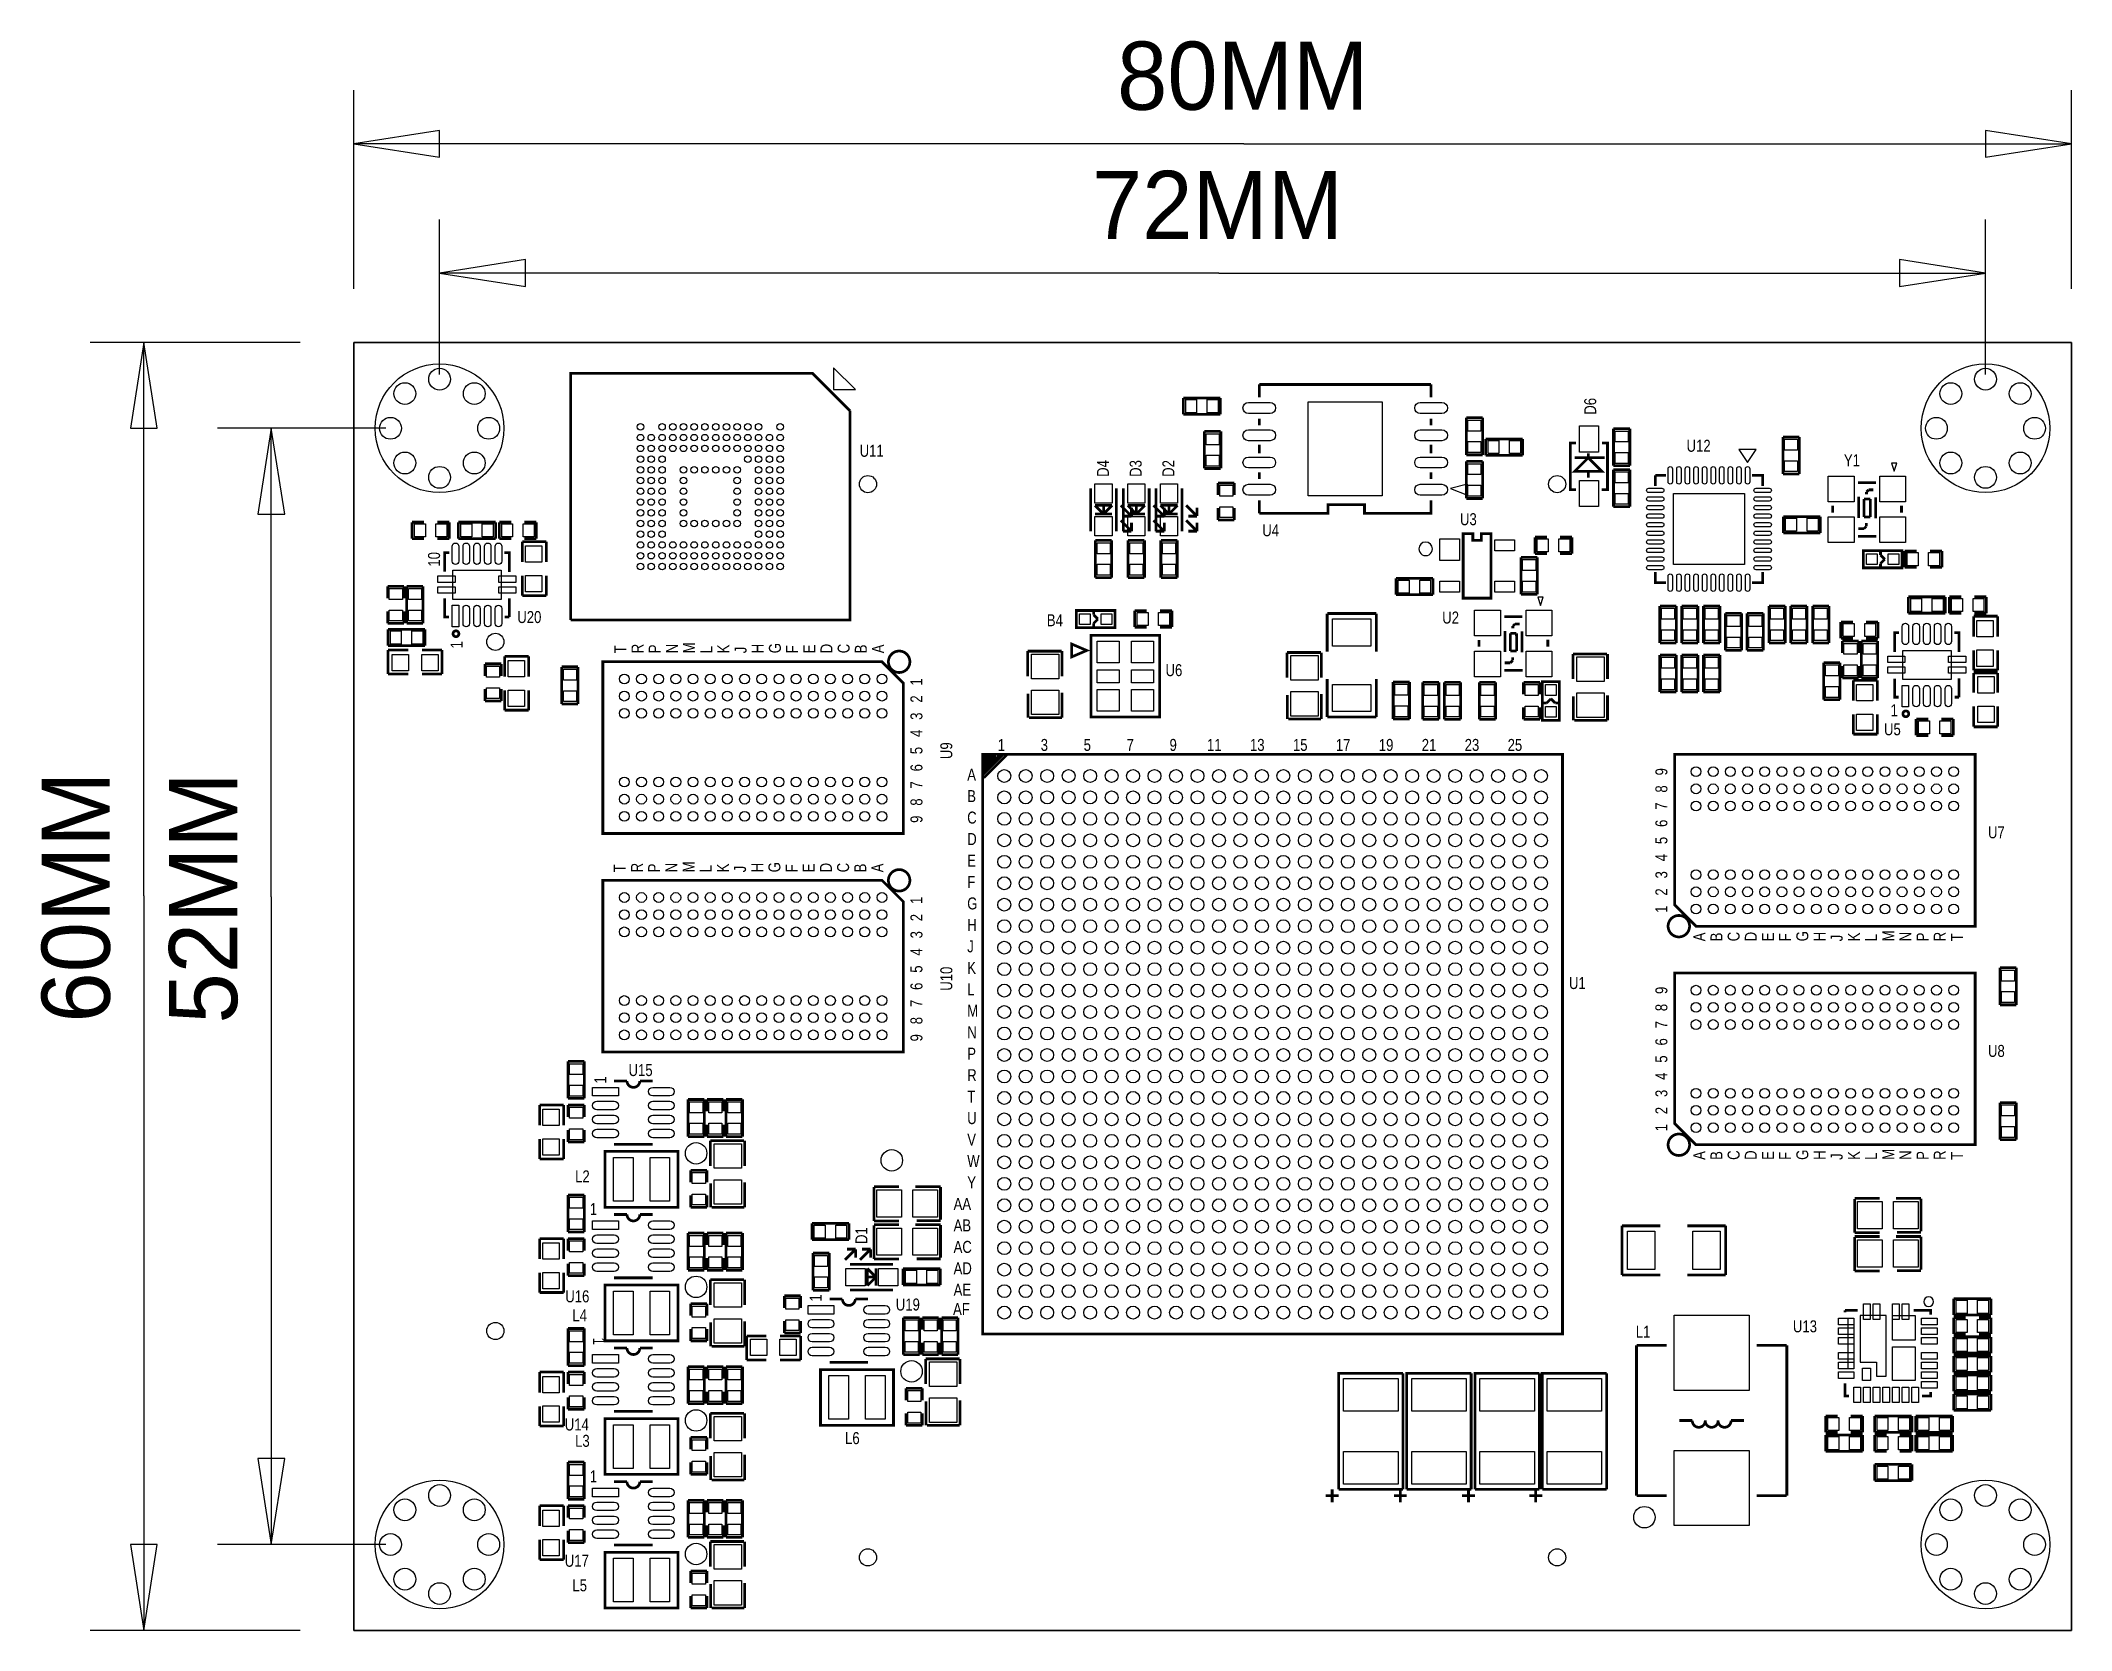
# Model space of a CAD drawing. Extents: x -14.6 to 80, y 0 to 74.1.
import ezdxf
from ezdxf.enums import TextEntityAlignment as Align

# ---------------------------------------------------------------- set-up
doc = ezdxf.new("R2010")
doc.units = 0
for name, color, linetype in [('BG_DIMENSION', 7, 'CONTINUOUS'), ('BG_OUTLINE', 7, 'CONTINUOUS'), ('BG_SILKSCREEN_TOP', 7, 'CONTINUOUS'), ('PG_SILKSCREEN_TOP', 2, 'CONTINUOUS'), ('PIN_TOP', 1, 'CONTINUOUS'), ('RD_SILKSCREEN_TOP', 142, 'CONTINUOUS')]:
    doc.layers.add(name, color=color, linetype=linetype)

msp = doc.modelspace()

# ---------------------------------------------------------------- texts
at = {"layer": 'BG_DIMENSION', "width": 0.992}
for s, p in [('80MM', (35.55238, 70.83806)), ('72MM', (34.38144, 64.81826))]:
    msp.add_text(s, height=3.175, dxfattribs=at).set_placement(p)
for s, p in [('60MM', (-11.35888, 28.31338)), ('52MM', (-5.42544, 28.2702))]:
    msp.add_text(s, height=3.175, rotation=90, dxfattribs=at).set_placement(p)
at = {"layer": 'BG_SILKSCREEN_TOP', "width": 0.818182}
for s, rotation, p in [('10', 90, (4.021684, 49.5554)), ('1', 90, (5.072837, 45.744409)), ('1', 90, (11.768658, 25.4762)), ('1', 90, (21.801658, 15.3162)), ('1', 270, (11.147755, 13.641273))]:
    msp.add_text(s, height=0.5588, rotation=rotation, dxfattribs=at).set_placement(p)
for p in [(71.5772, 42.587316), (10.9982, 19.346342), (10.9982, 6.900342)]:
    msp.add_text('1', height=0.5588, dxfattribs=at).set_placement(p)
at = {"layer": 'PG_SILKSCREEN_TOP', "width": 0.818182}
for s, p in [('T', (12.6984, 45.51967)), ('R', (13.498398, 45.51967)), ('P', (14.298397, 45.51967)), ('N', (15.098395, 45.51967)), ('M', (15.898393, 45.51967)), ('L', (16.698392, 45.51967)), ('K', (17.49839, 45.51967)), ('J', (18.298389, 45.51967)), ('H', (19.098412, 45.51967)), ('G', (19.898411, 45.51967)), ('F', (20.698409, 45.51967)), ('E', (21.498408, 45.51967)), ('D', (22.298406, 45.51967)), ('C', (23.098404, 45.51967)), ('B', (23.898403, 45.51967)), ('A', (24.698401, 45.51967)), ('2', (26.488796, 43.217414)), ('1', (26.488796, 44.017413)), ('3', (26.488796, 42.417416)), ('4', (26.488796, 41.617417)), ('5', (26.488796, 40.817419)), ('6', (26.488796, 40.017395)), ('9', (61.18352, 39.828013)), ('7', (26.488796, 39.217397)), ('8', (61.18352, 39.028014)), ('8', (26.488796, 38.417398)), ('9', (26.488796, 37.6174)), ('7', (61.18352, 38.228016)), ('6', (61.18352, 37.428018)), ('5', (61.18352, 36.627994)), ('4', (61.18352, 35.827995)), ('T', (12.673, 35.314814)), ('R', (13.472998, 35.314814)), ('P', (14.272997, 35.314814)), ('N', (15.072995, 35.314814)), ('M', (15.872993, 35.314814)), ('L', (16.672992, 35.314814)), ('K', (17.47299, 35.314814)), ('J', (18.272989, 35.314814)), ('H', (19.073012, 35.314814)), ('G', (19.873011, 35.314814)), ('F', (20.673009, 35.314814)), ('E', (21.473008, 35.314814)), ('D', (22.273006, 35.314814)), ('C', (23.073004, 35.314814)), ('B', (23.873003, 35.314814)), ('A', (24.673001, 35.314814)), ('3', (61.18352, 35.027997)), ('1', (26.488796, 33.835416)), ('2', (61.18352, 34.227999)), ('2', (26.488796, 33.035418)), ('1', (61.18352, 33.428)), ('3', (26.488796, 32.235419)), ('A', (62.948515, 32.101003)), ('B', (63.748514, 32.101003)), ('C', (64.548512, 32.101003)), ('D', (65.34851, 32.101003)), ('E', (66.148509, 32.101003)), ('F', (66.948507, 32.101003)), ('G', (67.748506, 32.101003)), ('H', (68.548504, 32.101003)), ('J', (69.348528, 32.101003)), ('K', (70.148526, 32.101003)), ('L', (70.948525, 32.101003)), ('M', (71.748523, 32.101003)), ('N', (72.548521, 32.101003)), ('P', (73.34852, 32.101003)), ('R', (74.148518, 32.101003)), ('T', (74.948517, 32.101003)), ('4', (26.488796, 31.435421)), ('5', (26.488796, 30.635423)), ('6', (26.488796, 29.835399)), ('7', (26.488796, 29.0354)), ('9', (61.18352, 29.646016)), ('8', (26.488796, 28.235402)), ('8', (61.18352, 28.846018)), ('9', (26.488796, 27.435404)), ('6', (61.18352, 27.246021)), ('7', (61.18352, 28.04602)), ('5', (61.18352, 26.445997)), ('4', (61.18352, 25.645999)), ('3', (61.18352, 24.846001)), ('2', (61.18352, 24.046002)), ('1', (61.18352, 23.246004)), ('A', (62.948515, 21.919006)), ('B', (63.748514, 21.919006)), ('C', (64.548512, 21.919006)), ('D', (65.34851, 21.919006)), ('E', (66.148509, 21.919006)), ('F', (66.948507, 21.919006)), ('G', (67.748506, 21.919006)), ('H', (68.548504, 21.919006)), ('J', (69.348528, 21.919006)), ('K', (70.148526, 21.919006)), ('L', (70.948525, 21.919006)), ('M', (71.748523, 21.919006)), ('N', (72.548521, 21.919006)), ('P', (73.34852, 21.919006)), ('R', (74.148518, 21.919006)), ('T', (74.948517, 21.919006))]:
    msp.add_text(s, height=0.5588, rotation=90, dxfattribs=at).set_placement(p)
for s, p in [('1', (29.9974, 40.9702)), ('3', (31.997396, 40.9702)), ('5', (33.997392, 40.9702)), ('7', (35.997388, 40.9702)), ('9', (37.997384, 40.9702)), ('11', (39.74338, 40.9702)), ('13', (41.743376, 40.9702)), ('15', (43.743372, 40.9702)), ('17', (45.743368, 40.9702)), ('19', (47.743364, 40.9702)), ('21', (49.74336, 40.9702)), ('23', (51.743356, 40.9702)), ('25', (53.743352, 40.9702)), ('A', (28.575, 39.5859)), ('B', (28.575, 38.585902)), ('C', (28.575, 37.585904)), ('D', (28.575, 36.585906)), ('E', (28.575, 35.585908)), ('F', (28.575, 34.58591)), ('G', (28.575, 33.585912)), ('H', (28.575, 32.585914)), ('J', (28.575, 31.585916)), ('K', (28.575, 30.585918)), ('L', (28.575, 29.58592)), ('M', (28.575, 28.585922)), ('N', (28.575, 27.585924)), ('P', (28.575, 26.585926)), ('R', (28.575, 25.585928)), ('T', (28.575, 24.58593)), ('U', (28.575, 23.585932)), ('V', (28.575, 22.585934)), ('W', (28.575, 21.585936)), ('Y', (28.575, 20.585938)), ('AA', (27.94, 19.58594)), ('AB', (27.94, 18.585942)), ('AC', (27.94, 17.585944)), ('AD', (27.94, 16.585946)), ('AE', (27.94, 15.585948)), ('AF', (27.9146, 14.690522))]:
    msp.add_text(s, height=0.5588, dxfattribs=at).set_placement(p)
at = {"layer": 'RD_SILKSCREEN_TOP', "width": 0.818182}
msp.add_text('D6', height=0.5588, rotation=90, dxfattribs=at).set_placement((57.869684, 57.023), align=Align.CENTER)
for s, p in [('U11', (23.56612, 54.672662)), ('U12', (62.0776, 54.906342)), ('Y1', (69.4055, 54.230702)), ('U3', (51.524002, 51.486003)), ('U4', (42.3164, 50.969316)), ('U20', (7.62, 46.928202)), ('B4', (32.2834, 46.778316)), ('U2', (50.6984, 46.905316)), ('U5', (71.2724, 41.698316)), ('U7', (76.115545, 36.898123)), ('U1', (56.60136, 29.877182)), ('U8', (76.115545, 26.716126)), ('U15', (12.8016, 25.823342)), ('L2', (10.3124, 20.870342)), ('U16', (9.8552, 15.282342)), ('U19', (25.2476, 14.901342)), ('L4', (10.1854, 14.393342)), ('L1', (59.7154, 13.631342)), ('U13', (67.0306, 13.885342)), ('U14', (9.8298, 9.313342)), ('L3', (10.3124, 8.551342)), ('L6', (22.8854, 8.678342)), ('U17', (9.8298, 2.963342)), ('L5', (10.1854, 1.820342))]:
    msp.add_text(s, height=0.5588, dxfattribs=at).set_placement(p)
for s, p in [('D4', (35.175317, 53.736697)), ('D3', (36.699317, 53.736697)), ('D2', (38.223317, 53.736697)), ('U9', (27.880488, 40.589606)), ('U10', (27.880488, 29.79801)), ('D1', (23.927664, 18.00098))]:
    msp.add_text(s, height=0.5588, rotation=90, dxfattribs=at).set_placement(p)
msp.add_text('U6', height=0.5588, dxfattribs=at).set_placement((38.2016, 44.454242), align=Align.CENTER)

# ---------------------------------------------------------------- linework, layer by layer
at = {"layer": 'BG_DIMENSION'}
for points in [[(0, 62.500002), (0, 71.750555)], [(79.999992, 62.500002), (79.999992, 71.750555)], [(3.999992, 69.875552), (0, 69.25056), (3.999992, 68.625568), (3.999992, 69.875552)], [(41.45788, 69.25056), (0, 69.25056)], [(41.45788, 69.25056), (79.999992, 69.25056)], [(76, 68.625568), (79.999992, 69.25056), (76, 69.875552), (76, 68.625568)], [(3.999992, 58.499985), (3.999992, 65.730755)], [(76, 58.499985), (76, 65.730755)], [(7.999984, 63.855752), (3.999992, 63.23076), (7.999984, 62.605768), (7.999984, 63.855752)], [(72.000008, 62.605768), (76, 63.23076), (72.000008, 63.855752), (72.000008, 62.605768)], [(40.28694, 63.23076), (3.999992, 63.23076)], [(40.28694, 63.23076), (76, 63.23076)], [(-2.499995, 60.000007), (-12.271375, 60.000007)], [(-9.146388, 56.000015), (-9.77138, 60.000007), (-10.396372, 56.000015), (-9.146388, 56.000015)], [(-9.77138, 34.21888), (-9.77138, 60.000007)], [(1.499997, 55.99999), (-6.337935, 55.99999)], [(-3.212948, 51.999998), (-3.83794, 55.99999), (-4.462932, 51.999998), (-3.212948, 51.999998)], [(-3.83794, 34.1757), (-3.83794, 55.99999)], [(-9.77138, 34.21888), (-9.77138, 0)], [(-3.83794, 34.1757), (-3.83794, 3.999992)], [(-4.462932, 7.999984), (-3.83794, 3.999992), (-3.212948, 7.999984), (-4.462932, 7.999984)], [(-10.396372, 3.999992), (-9.77138, 0), (-9.146388, 3.999992), (-10.396372, 3.999992)], [(1.499997, 3.999992), (-6.337935, 3.999992)], [(-2.499995, 0), (-12.271375, 0)]]:
    msp.add_lwpolyline(points, dxfattribs=at)
at = {"layer": 'BG_OUTLINE'}
msp.add_lwpolyline([(0, 0), (79.999992, 0), (79.999992, 60.000007), (0, 60.000007), (0, 0)], dxfattribs=at)
msp.add_lwpolyline([(0, 0), (0, 60.000007), (79.999992, 60.000007), (79.999992, 0)], close=True, dxfattribs=at)
at = {"layer": 'BG_SILKSCREEN_TOP', "const_width": 0.127}
for points in [[(30.244898, 40.796388), (29.299992, 39.851508)], [(29.785208, 40.809088), (29.785208, 40.798902), (29.305098, 40.318792)], [(29.922292, 40.768397), (29.919803, 40.768397), (29.307612, 40.156308)], [(29.320312, 40.509292), (29.322903, 40.509292), (29.612412, 40.798902)], [(29.320312, 40.011502), (29.322903, 40.011502), (30.102708, 40.791308)], [(29.322903, 39.688897), (29.322903, 39.694002), (30.412512, 40.783688)], [(29.457498, 40.798902), (29.457498, 40.791308), (29.325392, 40.659202)]]:
    msp.add_lwpolyline(points, dxfattribs=at)
at = {"layer": 'PG_SILKSCREEN_TOP'}
for points in [[(22.352432, 57.806488), (23.368432, 57.806488), (22.352432, 58.822488)], [(64.918996, 54.407994), (65.318996, 55.007993), (64.518997, 55.007993)], [(71.749056, 54.0004), (71.876056, 54.3814), (71.622056, 54.3814)], [(51.078003, 53.191004), (51.878001, 52.891004), (51.878001, 53.391003)], [(55.276496, 47.752), (55.403496, 48.133), (55.149496, 48.133)]]:
    msp.add_lwpolyline(points, close=True, dxfattribs=at)
at = {"layer": 'PG_SILKSCREEN_TOP', "const_width": 0.127}
for points in [[(10.110419, 47.064498), (10.110419, 58.564501), (21.360435, 58.564501), (23.110444, 56.814491)], [(50.178005, 58.041007), (42.178021, 58.041007)], [(42.178021, 57.441008), (42.178021, 58.041007)], [(50.178005, 57.441008), (50.178005, 58.041007)], [(10.110419, 47.064498), (23.110444, 47.064498), (23.110444, 56.814491)], [(40.368499, 57.411899), (38.641299, 57.411899)], [(38.641299, 57.411899), (38.641299, 56.649899)], [(40.368499, 56.649899), (40.368499, 57.411899)], [(38.641299, 56.649899), (40.368499, 56.649899)], [(39.624, 55.8546), (39.624, 54.1274)], [(40.386, 55.8546), (39.624, 55.8546)], [(40.386, 54.1274), (40.386, 55.8546)], [(42.178021, 56.14101), (42.178021, 56.44101)], [(50.178005, 56.14101), (50.178005, 56.44101)], [(51.816, 56.4896), (51.816, 54.7624)], [(52.578, 56.4896), (51.816, 56.4896)], [(52.578, 54.7624), (52.578, 56.4896)], [(58.674, 55.9816), (58.674, 54.2544)], [(59.436, 55.9816), (58.674, 55.9816)], [(59.436, 54.2544), (59.436, 55.9816)], [(42.178021, 54.841013), (42.178021, 55.241012)], [(50.178005, 54.841013), (50.178005, 55.241012)], [(52.722501, 55.506899), (52.722501, 54.744899)], [(54.449701, 55.506899), (52.722501, 55.506899)], [(54.449701, 54.744899), (54.449701, 55.506899)], [(56.9341, 55.3212), (56.6674, 55.3212), (56.6674, 53.1368), (56.9214, 53.1368)], [(57.500495, 54.627805), (56.865495, 53.992805), (58.135495, 53.992805), (57.500495, 54.627805), (57.500495, 54.841089)], [(58.1279, 53.1368), (58.3946, 53.1368), (58.3946, 55.3212), (58.1406, 55.3212)], [(66.563799, 55.6006), (66.563799, 53.8734)], [(67.325799, 55.6006), (66.563799, 55.6006)], [(67.325799, 53.8734), (67.325799, 55.6006)], [(39.624, 54.1274), (40.386, 54.1274)], [(42.178021, 53.641015), (42.178021, 53.941015)], [(50.178005, 53.641015), (50.178005, 53.941015)], [(51.816, 54.7624), (52.578, 54.7624)], [(51.816, 54.4576), (51.816, 52.7304)], [(52.578, 54.4576), (51.816, 54.4576)], [(52.578, 52.7304), (52.578, 54.4576)], [(52.722501, 54.744899), (54.449701, 54.744899)], [(56.865495, 54.627805), (58.262495, 54.627805)], [(57.500495, 53.992805), (57.500495, 53.705811)], [(58.674, 54.2544), (59.436, 54.2544)], [(58.674, 54.0766), (58.674, 52.3494)], [(59.436, 54.0766), (58.674, 54.0766)], [(59.436, 52.3494), (59.436, 54.0766)], [(66.563799, 53.8734), (67.325799, 53.8734)], [(34.325103, 51.206908), (34.325103, 53.206904)], [(35.524897, 51.206908), (35.524897, 53.206904)], [(35.849103, 51.206908), (35.849103, 53.206904)], [(37.048897, 51.206908), (37.048897, 53.206904)], [(37.373103, 51.206908), (37.373103, 53.206904)], [(38.572897, 51.206908), (38.572897, 53.206904)], [(40.259, 53.457399), (40.259, 52.898599)], [(41.021, 53.457399), (40.259, 53.457399)], [(41.021, 52.898599), (41.021, 53.457399)], [(61.119004, 53.807995), (60.619005, 53.807995)], [(60.619005, 53.807995), (60.619005, 53.307996)], [(65.618995, 53.307996), (65.618995, 53.807995), (65.118996, 53.807995)], [(70.899147, 53.472309), (70.06905, 53.472309)], [(70.559066, 53.132507), (70.458965, 53.032406)], [(70.458965, 53.032406), (70.458965, 52.922399)], [(70.779056, 53.132507), (70.559066, 53.132507)], [(34.925, 52.007008), (34.525001, 52.407109)], [(34.525001, 52.407109), (35.324999, 52.407109)], [(34.525001, 52.007008), (35.324999, 52.007008)], [(34.925, 51.956995), (34.925, 52.457096)], [(35.324999, 52.407109), (34.925, 52.007008)], [(35.7251, 52.407109), (36.224997, 51.906907)], [(36.449, 52.007008), (36.049001, 52.407109)], [(36.049001, 52.407109), (36.848999, 52.407109)], [(36.049001, 52.007008), (36.848999, 52.007008)], [(36.224997, 51.906907), (36.224997, 52.307007)], [(36.449, 51.956995), (36.449, 52.457096)], [(36.848999, 52.407109), (36.449, 52.007008)], [(37.2491, 52.407109), (37.748997, 51.906907)], [(37.973, 52.007008), (37.573001, 52.407109)], [(37.573001, 52.407109), (38.372999, 52.407109)], [(37.573001, 52.007008), (38.372999, 52.007008)], [(37.748997, 51.906907), (37.748997, 52.307007)], [(37.973, 51.956995), (37.973, 52.457096)], [(38.372999, 52.407109), (37.973, 52.007008)], [(38.7731, 52.407109), (39.272997, 51.906907)], [(39.272997, 51.906907), (39.272997, 52.307007)], [(40.259, 52.288999), (40.259, 51.730199)], [(41.021, 51.730199), (41.021, 52.288999)], [(42.178021, 52.041019), (42.178021, 52.641017)], [(50.178005, 52.641017), (50.178005, 52.041019), (47.078011, 52.041019), (47.078011, 52.441018), (45.378014, 52.441018), (45.378014, 52.041019), (42.178021, 52.041019)], [(51.816, 52.7304), (52.578, 52.7304)], [(58.674, 52.3494), (59.436, 52.3494)], [(68.879161, 52.392301), (68.879161, 52.072311)], [(70.099047, 52.812391), (70.099047, 51.822401)], [(70.339052, 52.702511), (70.339052, 51.872388)], [(70.629145, 52.702511), (70.339052, 52.702511)], [(70.639051, 51.872388), (70.629145, 52.702511)], [(70.889063, 52.782495), (70.889063, 51.812393)], [(72.089162, 52.402511), (72.089162, 52.072311)], [(3.27914, 51.6255), (2.72034, 51.6255)], [(2.72034, 51.6255), (2.72034, 50.8635)], [(4.44754, 51.6255), (3.88874, 51.6255)], [(4.44754, 50.8635), (4.44754, 51.6255)], [(4.87934, 51.6255), (4.87934, 50.8635)], [(6.60654, 51.6255), (4.87934, 51.6255)], [(6.60654, 50.8635), (6.60654, 51.6255)], [(7.34314, 51.6255), (6.78434, 51.6255)], [(6.78434, 51.6255), (6.78434, 50.8635)], [(8.51154, 51.6255), (7.95274, 51.6255)], [(8.51154, 50.8635), (8.51154, 51.6255)], [(35.7251, 51.707009), (36.224997, 51.206908)], [(35.824897, 51.906907), (36.224997, 51.906907)], [(35.824897, 51.206908), (36.224997, 51.206908)], [(36.224997, 51.206908), (36.224997, 51.607009)], [(37.2491, 51.707009), (37.748997, 51.206908)], [(37.348897, 51.906907), (37.748997, 51.906907)], [(37.348897, 51.206908), (37.748997, 51.206908)], [(37.748997, 51.206908), (37.748997, 51.607009)], [(38.7731, 51.707009), (39.272997, 51.206908)], [(38.872897, 51.906907), (39.272997, 51.906907)], [(38.872897, 51.206908), (39.272997, 51.206908)], [(39.272997, 51.206908), (39.272997, 51.607009)], [(40.259, 51.730199), (41.021, 51.730199)], [(51.673989, 48.08601), (52.974011, 48.08601), (52.974011, 51.086004), (52.524, 51.086004), (52.524, 50.786005), (52.124, 50.786005), (52.124, 51.086004), (51.673989, 51.086004), (51.673989, 48.08601)], [(68.308499, 51.889), (66.581299, 51.889)], [(66.581299, 51.889), (66.581299, 51.127)], [(66.581299, 51.127), (68.308499, 51.127)], [(68.308499, 51.127), (68.308499, 51.889)], [(70.339052, 51.322503), (70.079057, 51.322503)], [(70.339052, 51.872388), (70.639051, 51.872388)], [(70.449059, 51.432511), (70.339052, 51.322503)], [(70.449059, 51.582295), (70.449059, 51.432511)], [(2.72034, 50.8635), (3.27914, 50.8635)], [(3.88874, 50.8635), (4.44754, 50.8635)], [(4.452849, 50.204599), (4.242841, 50.204599), (4.242841, 49.314608)], [(4.87934, 50.8635), (6.60654, 50.8635)], [(6.78434, 50.8635), (7.34314, 50.8635)], [(7.243039, 49.304397), (7.243039, 50.204599), (7.022846, 50.204599)], [(7.85114, 50.7238), (8.96874, 50.7238)], [(7.85114, 49.7713), (7.85114, 50.7238)], [(7.95274, 50.8635), (8.51154, 50.8635)], [(8.96874, 50.7238), (8.96874, 49.7713)], [(34.544, 50.7746), (34.544, 49.0474)], [(35.306, 50.7746), (34.544, 50.7746)], [(35.306, 49.0474), (35.306, 50.7746)], [(36.068, 50.7746), (36.068, 49.0474)], [(36.83, 50.7746), (36.068, 50.7746)], [(36.83, 49.0474), (36.83, 50.7746)], [(37.592, 50.7746), (37.592, 49.0474)], [(38.354, 50.7746), (37.592, 50.7746)], [(38.354, 49.0474), (38.354, 50.7746)], [(55.5752, 50.927), (55.0164, 50.927)], [(55.0164, 50.927), (55.0164, 50.165)], [(55.0164, 50.165), (55.5752, 50.165)], [(56.7436, 50.927), (56.1848, 50.927)], [(56.1848, 50.165), (56.7436, 50.165)], [(56.7436, 50.165), (56.7436, 50.927)], [(70.918959, 50.972491), (70.058966, 50.972491)], [(70.308699, 50.298452), (70.308699, 49.498453), (72.108492, 49.498453), (72.108492, 50.298452), (70.308699, 50.298452)], [(71.108494, 50.248464), (71.108494, 50.09835)], [(71.108494, 50.09835), (71.308697, 49.898452)], [(72.80148, 50.28438), (72.24268, 50.28438)], [(72.24268, 50.28438), (72.24268, 49.52238)], [(73.96988, 50.28438), (73.41108, 50.28438)], [(73.96988, 49.52238), (73.96988, 50.28438)], [(7.85114, 49.1363), (7.85114, 48.2092)], [(8.96874, 48.2092), (8.96874, 49.1363)], [(54.363899, 49.989715), (54.363899, 48.262515)], [(55.125899, 49.989715), (54.363899, 49.989715)], [(55.125899, 48.262515), (55.125899, 49.989715)], [(60.619005, 49.308004), (60.619005, 48.808005), (61.119004, 48.808005)], [(65.118996, 48.808005), (65.618995, 48.808005), (65.618995, 49.308004)], [(71.308697, 49.898452), (71.108494, 49.698554)], [(71.108494, 49.698554), (71.108494, 49.558346)], [(72.24268, 49.52238), (72.80148, 49.52238)], [(73.41108, 49.52238), (73.96988, 49.52238)], [(1.57988, 48.641), (1.57988, 48.0822)], [(2.34188, 48.641), (1.57988, 48.641)], [(2.34188, 48.0822), (2.34188, 48.641)], [(2.46888, 48.641), (2.46888, 46.9138)], [(3.23088, 48.641), (2.46888, 48.641)], [(3.23088, 46.9138), (3.23088, 48.641)], [(7.85114, 48.2092), (8.96874, 48.2092)], [(34.544, 49.0474), (35.306, 49.0474)], [(36.068, 49.0474), (36.83, 49.0474)], [(37.592, 49.0474), (38.354, 49.0474)], [(50.2666, 49.007014), (48.5394, 49.007014)], [(48.5394, 49.007014), (48.5394, 48.245014)], [(48.5394, 48.245014), (50.2666, 48.245014)], [(50.2666, 48.245014), (50.2666, 49.007014)], [(54.363899, 48.262515), (55.125899, 48.262515)], [(1.57988, 47.4726), (1.57988, 46.9138)], [(2.34188, 46.9138), (2.34188, 47.4726)], [(4.242841, 48.074605), (4.242841, 47.204401), (4.433037, 47.204401)], [(7.243039, 47.204401), (7.243039, 48.084511)], [(33.659039, 47.512072), (33.659039, 46.712073), (35.458832, 46.712073), (35.458832, 47.512072), (33.659039, 47.512072)], [(34.458834, 47.462084), (34.458834, 47.31197)], [(34.458834, 47.31197), (34.659037, 47.112072)], [(36.936299, 47.498), (36.377499, 47.498)], [(36.377499, 47.498), (36.377499, 46.736)], [(38.104699, 47.498), (37.545899, 47.498)], [(38.104699, 46.736), (38.104699, 47.498)], [(47.625, 47.371), (45.339, 47.371)], [(45.339, 47.371), (45.339, 45.593)], [(47.625, 45.593), (47.625, 47.371)], [(60.833, 47.7266), (60.833, 45.9994)], [(61.595, 47.7266), (60.833, 47.7266)], [(61.595, 45.9994), (61.595, 47.7266)], [(61.849, 47.7266), (61.849, 45.9994)], [(62.611, 47.7266), (61.849, 47.7266)], [(62.611, 45.9994), (62.611, 47.7266)], [(62.865, 47.7266), (62.865, 45.9994)], [(63.627, 47.7266), (62.865, 47.7266)], [(63.627, 45.9994), (63.627, 47.7266)], [(63.881, 47.3837), (63.881, 45.6565)], [(64.643, 47.3837), (63.881, 47.3837)], [(64.643, 45.6565), (64.643, 47.3837)], [(64.897, 47.3837), (64.897, 45.6565)], [(65.659, 47.3837), (64.897, 47.3837)], [(65.659, 45.6565), (65.659, 47.3837)], [(65.913, 47.7266), (65.913, 45.9994)], [(66.675, 47.7266), (65.913, 47.7266)], [(66.675, 45.9994), (66.675, 47.7266)], [(66.929, 47.7266), (66.929, 45.9994)], [(67.691, 47.7266), (66.929, 47.7266)], [(67.691, 45.9994), (67.691, 47.7266)], [(67.945, 47.7266), (67.945, 45.9994)], [(68.707, 47.7266), (67.945, 47.7266)], [(68.707, 45.9994), (68.707, 47.7266)], [(72.40524, 48.14824), (72.40524, 47.38624)], [(74.13244, 48.14824), (72.40524, 48.14824)], [(72.40524, 47.38624), (74.13244, 47.38624)], [(74.13244, 47.38624), (74.13244, 48.14824)], [(74.86904, 48.14824), (74.31024, 48.14824)], [(74.31024, 48.14824), (74.31024, 47.38624)], [(74.31024, 47.38624), (74.86904, 47.38624)], [(75.44816, 47.24654), (76.56576, 47.24654)], [(75.44816, 46.29404), (75.44816, 47.24654)], [(76.03744, 48.14824), (75.47864, 48.14824)], [(75.47864, 47.38624), (76.03744, 47.38624)], [(76.03744, 47.38624), (76.03744, 48.14824)], [(76.56576, 47.24654), (76.56576, 46.29404)], [(1.57988, 46.9138), (2.34188, 46.9138)], [(3.324581, 46.6344), (1.597381, 46.6344)], [(1.597381, 46.6344), (1.597381, 45.8724)], [(2.46888, 46.9138), (3.23088, 46.9138)], [(3.324581, 45.8724), (3.324581, 46.6344)], [(7.033031, 47.204401), (7.243039, 47.204401)], [(34.341003, 42.550004), (37.540997, 42.550004), (37.540997, 46.349996), (34.341003, 46.349996), (34.341003, 42.550004)], [(34.659037, 47.112072), (34.458834, 46.912174)], [(34.458834, 46.912174), (34.458834, 46.771966)], [(36.377499, 46.736), (36.936299, 46.736)], [(37.545899, 46.736), (38.104699, 46.736)], [(54.426587, 47.223909), (53.596489, 47.223909)], [(53.626487, 46.563991), (53.626487, 45.574001)], [(53.866491, 46.454111), (53.866491, 45.623988)], [(54.156585, 46.454111), (53.866491, 46.454111)], [(54.086506, 46.884107), (53.986405, 46.784006)], [(53.986405, 46.784006), (53.986405, 46.673999)], [(54.306495, 46.884107), (54.086506, 46.884107)], [(54.166491, 45.623988), (54.156585, 46.454111)], [(54.416503, 46.534095), (54.416503, 45.563993)], [(69.82206, 46.97984), (69.26326, 46.97984)], [(69.26326, 46.97984), (69.26326, 46.21784)], [(70.99046, 46.97984), (70.43166, 46.97984)], [(70.99046, 46.21784), (70.99046, 46.97984)], [(71.978749, 46.473339), (71.768741, 46.473339), (71.768741, 45.583348)], [(74.768939, 45.573137), (74.768939, 46.473339), (74.548746, 46.473339)], [(1.59258, 45.6692), (2.54508, 45.6692)], [(1.59258, 44.5516), (1.59258, 45.6692)], [(1.597381, 45.8724), (3.324581, 45.8724)], [(4.10718, 45.6692), (3.18008, 45.6692)], [(4.10718, 44.5516), (4.10718, 45.6692)], [(7.0358, 45.38218), (8.1534, 45.38218)], [(7.0358, 44.42968), (7.0358, 45.38218)], [(8.1534, 45.38218), (8.1534, 44.42968)], [(31.3944, 44.45), (31.3944, 45.6184)], [(31.3944, 45.6184), (32.9692, 45.6184)], [(32.9946, 45.6184), (32.9946, 44.45)], [(33.441005, 45.949997), (33.441005, 45.349998), (34.141004, 45.649998), (33.441005, 45.949997)], [(43.470398, 44.386398), (43.470398, 45.554798)], [(43.470398, 45.554798), (45.045198, 45.554798)], [(45.070598, 45.554798), (45.070598, 44.386398)], [(52.406601, 46.143901), (52.406601, 45.823911)], [(53.866491, 45.623988), (54.166491, 45.623988)], [(55.616602, 46.154111), (55.616602, 45.823911)], [(56.7944, 44.323), (56.7944, 45.4914)], [(56.7944, 45.4914), (58.3692, 45.4914)], [(58.3946, 45.4914), (58.3946, 44.323)], [(60.833, 45.9994), (61.595, 45.9994)], [(60.833, 45.4406), (60.833, 43.7134)], [(61.595, 45.4406), (60.833, 45.4406)], [(61.595, 43.7134), (61.595, 45.4406)], [(61.849, 45.9994), (62.611, 45.9994)], [(61.849, 45.4406), (61.849, 43.7134)], [(62.611, 45.4406), (61.849, 45.4406)], [(62.611, 43.7134), (62.611, 45.4406)], [(62.865, 45.9994), (63.627, 45.9994)], [(62.865, 45.4406), (62.865, 43.7134)], [(63.627, 45.4406), (62.865, 45.4406)], [(63.627, 43.7134), (63.627, 45.4406)], [(63.881, 45.6565), (64.643, 45.6565)], [(64.897, 45.6565), (65.659, 45.6565)], [(65.913, 45.9994), (66.675, 45.9994)], [(66.929, 45.9994), (67.691, 45.9994)], [(67.945, 45.9994), (68.707, 45.9994)], [(69.26326, 46.21784), (69.82206, 46.21784)], [(69.33184, 46.09084), (69.33184, 45.53204)], [(70.09384, 46.09084), (69.33184, 46.09084)], [(70.09384, 45.53204), (70.09384, 46.09084)], [(70.22084, 46.09084), (70.22084, 44.36364)], [(70.98284, 46.09084), (70.22084, 46.09084)], [(70.43166, 46.21784), (70.99046, 46.21784)], [(70.98284, 44.36364), (70.98284, 46.09084)], [(75.44816, 45.65904), (75.44816, 44.73194)], [(76.56576, 44.73194), (76.56576, 45.65904)], [(2.54508, 44.5516), (1.59258, 44.5516)], [(3.18008, 44.5516), (4.10718, 44.5516)], [(6.11124, 45.02658), (6.11124, 44.46778)], [(6.87324, 45.02658), (6.11124, 45.02658)], [(6.87324, 44.46778), (6.87324, 45.02658)], [(9.687966, 44.886702), (9.687966, 43.159502)], [(10.449966, 44.886702), (9.687966, 44.886702)], [(10.449966, 43.159502), (10.449966, 44.886702)], [(11.604473, 45.122998), (24.604472, 45.122998), (25.604495, 44.123), (25.604495, 37.123014), (11.604473, 37.123014), (11.604473, 45.122998)], [(54.446399, 44.724091), (53.586405, 44.724091)], [(53.866491, 45.074103), (53.606497, 45.074103)], [(53.976499, 45.184111), (53.866491, 45.074103)], [(53.976499, 45.333895), (53.976499, 45.184111)], [(68.465421, 45.082739), (68.465421, 43.355539)], [(69.227421, 45.082739), (68.465421, 45.082739)], [(69.227421, 43.355539), (69.227421, 45.082739)], [(69.33184, 44.92244), (69.33184, 44.36364)], [(70.09384, 44.36364), (70.09384, 44.92244)], [(75.44308, 44.60748), (75.44308, 43.68038)], [(76.56068, 44.60748), (75.44308, 44.60748)], [(75.44816, 44.73194), (76.56576, 44.73194)], [(76.56068, 43.68038), (76.56068, 44.60748)], [(6.11124, 43.85818), (6.11124, 43.29938)], [(6.87324, 43.29938), (6.87324, 43.85818)], [(7.0358, 43.79468), (7.0358, 42.86758)], [(8.1534, 42.86758), (8.1534, 43.79468)], [(31.4071, 43.6372), (31.4071, 42.5196)], [(32.9946, 42.5196), (32.9946, 43.688)], [(43.483098, 43.573598), (43.483098, 42.455998)], [(45.070598, 42.455998), (45.070598, 43.624398)], [(45.339, 44.323), (45.339, 42.545)], [(47.625, 42.545), (47.625, 44.323)], [(48.4124, 44.183198), (48.4124, 42.455998)], [(49.1744, 44.183198), (48.4124, 44.183198)], [(49.1744, 42.455998), (49.1744, 44.183198)], [(49.784, 44.1706), (49.784, 42.4434)], [(50.546, 44.1706), (49.784, 44.1706)], [(50.546, 42.4434), (50.546, 44.1706)], [(50.8, 44.1706), (50.8, 42.4434)], [(51.562, 44.1706), (50.8, 44.1706)], [(51.562, 42.4434), (51.562, 44.1706)], [(52.4256, 44.1706), (52.4256, 42.4434)], [(53.1876, 44.1706), (52.4256, 44.1706)], [(53.1876, 42.4434), (53.1876, 44.1706)], [(54.483, 44.1706), (54.483, 43.6118)], [(55.245, 44.1706), (54.483, 44.1706)], [(55.245, 43.6118), (55.245, 44.1706)], [(55.357928, 42.399204), (56.157927, 42.399204), (56.157927, 44.198997), (55.357928, 44.198997), (55.357928, 42.399204)], [(56.8071, 43.5102), (56.8071, 42.3926)], [(58.3946, 42.3926), (58.3946, 43.561)], [(60.833, 43.7134), (61.595, 43.7134)], [(61.849, 43.7134), (62.611, 43.7134)], [(62.865, 43.7134), (63.627, 43.7134)], [(69.33184, 44.36364), (70.09384, 44.36364)], [(69.83984, 44.26458), (70.95744, 44.26458)], [(69.83984, 43.31208), (69.83984, 44.26458)], [(70.22084, 44.36364), (70.98284, 44.36364)], [(70.95744, 44.26458), (70.95744, 43.31208)], [(71.768741, 44.343345), (71.768741, 43.473141), (71.958937, 43.473141)], [(74.558931, 43.473141), (74.768939, 43.473141)], [(74.768939, 43.473141), (74.768939, 44.353251)], [(6.11124, 43.29938), (6.87324, 43.29938)], [(7.0358, 42.86758), (8.1534, 42.86758)], [(9.687966, 43.159502), (10.449966, 43.159502)], [(31.4579, 42.5196), (32.9819, 42.5196)], [(45.339, 42.545), (47.625, 42.545)], [(54.483, 43.0022), (54.483, 42.4434)], [(55.245, 42.4434), (55.245, 43.0022)], [(55.407916, 43.198999), (55.55803, 43.198999)], [(55.55803, 43.198999), (55.757928, 43.399202)], [(55.757928, 43.399202), (55.957826, 43.198999)], [(55.957826, 43.198999), (56.098034, 43.198999)], [(68.465421, 43.355539), (69.227421, 43.355539)], [(69.83984, 42.67708), (69.83984, 41.74998)], [(70.95744, 41.74998), (70.95744, 42.67708)], [(75.44308, 42.09288), (75.44308, 43.04538)], [(76.56068, 43.04538), (76.56068, 42.09288)], [(43.533898, 42.455998), (45.057898, 42.455998)], [(48.4124, 42.455998), (49.1744, 42.455998)], [(49.784, 42.4434), (50.546, 42.4434)], [(50.8, 42.4434), (51.562, 42.4434)], [(52.4256, 42.4434), (53.1876, 42.4434)], [(54.483, 42.4434), (55.245, 42.4434)], [(56.8579, 42.3926), (58.3819, 42.3926)], [(69.83984, 41.74998), (70.95744, 41.74998)], [(73.3298, 42.45102), (72.771, 42.45102)], [(72.771, 42.45102), (72.771, 41.68902)], [(72.771, 41.68902), (73.3298, 41.68902)], [(74.4982, 42.45102), (73.9394, 42.45102)], [(73.9394, 41.68902), (74.4982, 41.68902)], [(74.4982, 41.68902), (74.4982, 42.45102)], [(76.56068, 42.09288), (75.44308, 42.09288)], [(29.299002, 40.804998), (56.298998, 40.804998), (56.298998, 13.805002), (29.299002, 13.805002), (29.299002, 40.804998)], [(75.517527, 32.805014), (62.517528, 32.805014), (61.517505, 33.805012), (61.517505, 40.804998), (75.517527, 40.804998), (75.517527, 32.805014)], [(11.604473, 34.941002), (24.604472, 34.941002), (25.604495, 33.941004), (25.604495, 26.941018), (11.604473, 26.941018), (11.604473, 34.941002)], [(75.517527, 22.623018), (62.517528, 22.623018), (61.517505, 23.623016), (61.517505, 30.623002), (75.517527, 30.623002), (75.517527, 22.623018)], [(76.672034, 30.86862), (76.672034, 29.14142)], [(77.434034, 30.86862), (76.672034, 30.86862)], [(77.434034, 29.14142), (77.434034, 30.86862)], [(76.672034, 29.14142), (77.434034, 29.14142)], [(9.97966, 26.50998), (9.97966, 24.78278)], [(10.74166, 26.50998), (9.97966, 26.50998)], [(10.74166, 24.78278), (10.74166, 26.50998)], [(12.727661, 25.597587), (12.127763, 25.597587)], [(9.97966, 24.78278), (10.74166, 24.78278)], [(15.56766, 24.73198), (15.56766, 23.00478)], [(16.32966, 24.73198), (15.56766, 24.73198)], [(16.32966, 23.00478), (16.32966, 24.73198)], [(16.45666, 24.73198), (16.45666, 24.17318)], [(17.21866, 24.73198), (16.45666, 24.73198)], [(17.21866, 24.17318), (17.21866, 24.73198)], [(17.34566, 24.73198), (17.34566, 23.00478)], [(18.10766, 24.73198), (17.34566, 24.73198)], [(18.10766, 23.00478), (18.10766, 24.73198)], [(76.672034, 24.586514), (76.672034, 22.859314)], [(77.434034, 24.586514), (76.672034, 24.586514)], [(77.434034, 22.859314), (77.434034, 24.586514)], [(8.65886, 24.47798), (9.77646, 24.47798)], [(8.65886, 23.52548), (8.65886, 24.47798)], [(9.77646, 24.47798), (9.77646, 23.52548)], [(9.97966, 24.47798), (9.97966, 23.91918)], [(10.74166, 24.47798), (9.97966, 24.47798)], [(10.74166, 23.91918), (10.74166, 24.47798)], [(8.65886, 22.89048), (8.65886, 21.96338)], [(9.77646, 21.96338), (9.77646, 22.89048)], [(9.97966, 23.30958), (9.97966, 22.75078)], [(9.97966, 22.75078), (10.74166, 22.75078)], [(10.74166, 22.75078), (10.74166, 23.30958)], [(12.127763, 22.647173), (13.927557, 22.647173)], [(15.56766, 23.00478), (16.32966, 23.00478)], [(16.45666, 23.56358), (16.45666, 23.00478)], [(16.45666, 23.00478), (17.21866, 23.00478)], [(16.60906, 21.641283), (16.60906, 22.809683)], [(16.60906, 22.809683), (18.18386, 22.809683)], [(17.21866, 23.00478), (17.21866, 23.56358)], [(17.34566, 23.00478), (18.10766, 23.00478)], [(18.20926, 22.809683), (18.20926, 21.641283)], [(76.672034, 22.859314), (77.434034, 22.859314)], [(8.65886, 21.96338), (9.77646, 21.96338)], [(11.708663, 19.710883), (15.108657, 19.710883), (15.108657, 22.310877), (11.708663, 22.310877), (11.708663, 19.710883)], [(15.69466, 21.438083), (15.69466, 20.879283)], [(16.45666, 21.438083), (15.69466, 21.438083)], [(16.45666, 20.879283), (16.45666, 21.438083)], [(16.62176, 20.828483), (16.62176, 19.710883)], [(18.20926, 19.710883), (18.20926, 20.879283)], [(9.97966, 20.28698), (9.97966, 18.55978)], [(10.74166, 20.28698), (9.97966, 20.28698)], [(10.74166, 18.55978), (10.74166, 20.28698)], [(15.69466, 20.269683), (15.69466, 19.710883)], [(16.45666, 19.710883), (16.45666, 20.269683)], [(24.2316, 20.6756), (25.4, 20.6756)], [(24.2316, 19.0754), (24.2316, 20.6502)], [(27.3304, 20.6756), (26.162, 20.6756)], [(27.3304, 19.1389), (27.3304, 20.6629)], [(69.9008, 20.12696), (71.0692, 20.12696)], [(69.9008, 18.52676), (69.9008, 20.10156)], [(72.9996, 20.12696), (71.8312, 20.12696)], [(72.9996, 18.59026), (72.9996, 20.11426)], [(12.727661, 19.374587), (12.127763, 19.374587)], [(15.69466, 19.710883), (16.45666, 19.710883)], [(16.67256, 19.710883), (18.19656, 19.710883)], [(21.34108, 18.9611), (21.34108, 18.1991)], [(23.06828, 18.9611), (21.34108, 18.9611)], [(23.06828, 18.1991), (23.06828, 18.9611)], [(25.4, 19.0754), (24.2316, 19.0754)], [(24.2316, 18.8976), (25.4, 18.8976)], [(24.2316, 17.2974), (24.2316, 18.8722)], [(27.3304, 18.8976), (26.162, 18.8976)], [(26.2128, 19.0881), (27.3304, 19.0881)], [(27.3304, 17.3609), (27.3304, 18.8849)], [(8.65886, 18.25498), (9.77646, 18.25498)], [(8.65886, 17.30248), (8.65886, 18.25498)], [(9.77646, 18.25498), (9.77646, 17.30248)], [(9.97966, 18.55978), (10.74166, 18.55978)], [(9.97966, 18.25498), (9.97966, 17.69618)], [(10.74166, 18.25498), (9.97966, 18.25498)], [(10.74166, 17.69618), (10.74166, 18.25498)], [(15.56766, 18.50898), (15.56766, 16.78178)], [(16.32966, 18.50898), (15.56766, 18.50898)], [(16.32966, 16.78178), (16.32966, 18.50898)], [(16.45666, 18.50898), (16.45666, 17.95018)], [(17.21866, 18.50898), (16.45666, 18.50898)], [(17.21866, 17.95018), (17.21866, 18.50898)], [(17.34566, 18.50898), (17.34566, 16.78178)], [(18.10766, 18.50898), (17.34566, 18.50898)], [(18.10766, 16.78178), (18.10766, 18.50898)], [(21.34108, 18.1991), (23.06828, 18.1991)], [(60.84824, 18.8468), (59.07024, 18.8468)], [(59.07024, 18.8468), (59.07024, 16.5608)], [(63.89624, 18.8468), (62.11824, 18.8468)], [(63.89624, 16.5608), (63.89624, 18.8468)], [(71.0692, 18.52676), (69.9008, 18.52676)], [(69.9008, 18.34896), (71.0692, 18.34896)], [(69.9008, 16.74876), (69.9008, 18.32356)], [(72.9996, 18.34896), (71.8312, 18.34896)], [(71.882, 18.53946), (72.9996, 18.53946)], [(72.9996, 16.81226), (72.9996, 18.33626)], [(9.97966, 17.08658), (9.97966, 16.52778)], [(10.74166, 16.52778), (10.74166, 17.08658)], [(16.45666, 17.34058), (16.45666, 16.78178)], [(17.21866, 16.78178), (17.21866, 17.34058)], [(21.3868, 17.57426), (21.3868, 15.84706)], [(22.1488, 17.57426), (21.3868, 17.57426)], [(22.1488, 15.84706), (22.1488, 17.57426)], [(22.881031, 17.2593), (23.381233, 17.759197)], [(23.381233, 17.759197), (22.981133, 17.759197)], [(25.122632, 17.059097), (23.122636, 17.059097)], [(23.381233, 17.359097), (23.381233, 17.759197)], [(23.581131, 17.2593), (24.081232, 17.759197)], [(24.081232, 17.759197), (23.681131, 17.759197)], [(24.081232, 17.359097), (24.081232, 17.759197)], [(25.4, 17.2974), (24.2316, 17.2974)], [(26.2128, 17.3101), (27.3304, 17.3101)], [(8.65886, 16.66748), (8.65886, 15.74038)], [(9.77646, 15.74038), (9.77646, 16.66748)], [(9.97966, 16.52778), (10.74166, 16.52778)], [(11.708663, 13.487883), (15.108657, 13.487883), (15.108657, 16.087877), (11.708663, 16.087877), (11.708663, 13.487883)], [(12.127763, 16.424173), (13.927557, 16.424173)], [(15.56766, 16.78178), (16.32966, 16.78178)], [(16.45666, 16.78178), (17.21866, 16.78178)], [(16.60906, 15.164283), (16.60906, 16.332683)], [(16.60906, 16.332683), (18.18386, 16.332683)], [(17.34566, 16.78178), (18.10766, 16.78178)], [(18.20926, 16.332683), (18.20926, 15.164283)], [(24.372545, 16.4592), (23.872444, 16.4592)], [(23.922431, 16.859199), (24.322532, 16.4592)], [(23.922431, 16.059201), (23.922431, 16.859199)], [(24.322532, 16.4592), (23.922431, 16.059201)], [(24.322532, 16.059201), (24.322532, 16.859199)], [(25.5905, 16.85036), (25.5905, 16.08836)], [(27.3177, 16.85036), (25.5905, 16.85036)], [(25.5905, 16.08836), (27.3177, 16.08836)], [(27.3177, 16.08836), (27.3177, 16.85036)], [(59.07024, 16.5608), (60.84824, 16.5608)], [(62.11824, 16.5608), (63.89624, 16.5608)], [(71.0692, 16.74876), (69.9008, 16.74876)], [(71.882, 16.76146), (72.9996, 16.76146)], [(8.65886, 15.74038), (9.77646, 15.74038)], [(15.69466, 15.215083), (15.69466, 14.656283)], [(16.45666, 15.215083), (15.69466, 15.215083)], [(16.45666, 14.656283), (16.45666, 15.215083)], [(20.05076, 15.584881), (20.05076, 15.026081)], [(20.81276, 15.584881), (20.05076, 15.584881)], [(20.81276, 15.026081), (20.81276, 15.584881)], [(21.3868, 15.84706), (22.1488, 15.84706)], [(22.760661, 15.437587), (22.160763, 15.437587)], [(25.122632, 15.859303), (23.122636, 15.859303)], [(76.2508, 15.45336), (74.5236, 15.45336)], [(74.5236, 15.45336), (74.5236, 14.69136)], [(76.2508, 14.69136), (76.2508, 15.45336)], [(16.62176, 14.351483), (16.62176, 13.233883)], [(18.20926, 13.233883), (18.20926, 14.402283)], [(20.05076, 14.416481), (20.05076, 13.857681)], [(20.81276, 13.857681), (20.81276, 14.416481)], [(25.60066, 14.57198), (25.60066, 12.84478)], [(26.36266, 14.57198), (25.60066, 14.57198)], [(26.36266, 12.84478), (26.36266, 14.57198)], [(26.48966, 14.57198), (26.48966, 14.01318)], [(27.25166, 14.57198), (26.48966, 14.57198)], [(27.25166, 14.01318), (27.25166, 14.57198)], [(27.37866, 14.57198), (27.37866, 12.84478)], [(28.14066, 14.57198), (27.37866, 14.57198)], [(28.14066, 12.84478), (28.14066, 14.57198)], [(70.050203, 14.913356), (69.450204, 14.913356)], [(69.450204, 14.913356), (69.450204, 14.813356)], [(73.450196, 14.713356), (73.450196, 14.913356), (72.650198, 14.913356)], [(74.5236, 14.69136), (76.2508, 14.69136)], [(75.0824, 14.56436), (74.5236, 14.56436)], [(74.5236, 14.56436), (74.5236, 13.80236)], [(76.2508, 14.56436), (75.692, 14.56436)], [(76.2508, 13.80236), (76.2508, 14.56436)], [(9.97966, 14.06398), (9.97966, 12.33678)], [(10.74166, 14.06398), (9.97966, 14.06398)], [(10.74166, 12.33678), (10.74166, 14.06398)], [(15.69466, 14.046683), (15.69466, 13.487883)], [(15.69466, 13.487883), (16.45666, 13.487883)], [(16.45666, 13.487883), (16.45666, 14.046683)], [(16.67256, 13.233883), (18.19656, 13.233883)], [(18.29816, 13.71854), (18.29816, 12.60094)], [(19.22526, 13.71854), (18.29816, 13.71854)], [(19.86026, 13.71854), (20.81276, 13.71854)], [(20.05076, 13.857681), (20.81276, 13.857681)], [(20.81276, 13.71854), (20.81276, 12.60094)], [(26.48966, 13.40358), (26.48966, 12.84478)], [(27.25166, 12.84478), (27.25166, 13.40358)], [(61.146004, 13.278993), (59.746007, 13.278993)], [(59.746007, 13.278993), (59.746007, 6.279007)], [(66.745993, 13.278993), (65.345996, 13.278993)], [(66.745993, 6.279007), (66.745993, 13.278993)], [(74.5236, 13.80236), (75.0824, 13.80236)], [(74.5236, 13.67536), (74.5236, 12.91336)], [(76.2508, 13.67536), (74.5236, 13.67536)], [(75.692, 13.80236), (76.2508, 13.80236)], [(76.2508, 12.91336), (76.2508, 13.67536)], [(9.97966, 12.33678), (10.74166, 12.33678)], [(12.727661, 13.151587), (12.127763, 13.151587)], [(15.56766, 12.28598), (15.56766, 10.55878)], [(16.32966, 12.28598), (15.56766, 12.28598)], [(16.32966, 10.55878), (16.32966, 12.28598)], [(16.45666, 12.28598), (16.45666, 11.72718)], [(17.21866, 12.28598), (16.45666, 12.28598)], [(17.21866, 11.72718), (17.21866, 12.28598)], [(17.34566, 12.28598), (17.34566, 10.55878)], [(18.10766, 12.28598), (17.34566, 12.28598)], [(18.10766, 10.55878), (18.10766, 12.28598)], [(18.29816, 12.60094), (19.22526, 12.60094)], [(20.81276, 12.60094), (19.86026, 12.60094)], [(22.160763, 12.487173), (23.960557, 12.487173)], [(25.60066, 12.84478), (26.36266, 12.84478)], [(26.48966, 12.84478), (27.25166, 12.84478)], [(26.64206, 11.481283), (26.64206, 12.649683)], [(26.64206, 12.649683), (28.21686, 12.649683)], [(27.37866, 12.84478), (28.14066, 12.84478)], [(28.24226, 12.649683), (28.24226, 11.481283)], [(74.5236, 12.91336), (76.2508, 12.91336)], [(74.5236, 12.78636), (74.5236, 12.02436)], [(76.2508, 12.78636), (74.5236, 12.78636)], [(76.2508, 12.02436), (76.2508, 12.78636)], [(8.65886, 12.03198), (9.77646, 12.03198)], [(8.65886, 11.07948), (8.65886, 12.03198)], [(9.77646, 12.03198), (9.77646, 11.07948)], [(9.97966, 12.03198), (9.97966, 11.47318)], [(10.74166, 12.03198), (9.97966, 12.03198)], [(10.74166, 11.47318), (10.74166, 12.03198)], [(21.741663, 9.550883), (25.141657, 9.550883), (25.141657, 12.150877), (21.741663, 12.150877), (21.741663, 9.550883)], [(48.870997, 11.970995), (45.871003, 11.970995), (45.871003, 6.571005)], [(48.870997, 6.571005), (48.870997, 11.970995)], [(52.045997, 11.970995), (49.046003, 11.970995), (49.046003, 6.571005)], [(52.045997, 6.571005), (52.045997, 11.970995)], [(55.220997, 11.970995), (52.221003, 11.970995), (52.221003, 6.571005)], [(55.220997, 6.571005), (55.220997, 11.970995)], [(58.352817, 11.970995), (55.352823, 11.970995), (55.352823, 6.571005)], [(58.352817, 6.571005), (58.352817, 11.970995)], [(69.450204, 11.513363), (69.450204, 10.913364), (69.650204, 10.913364)], [(74.5236, 12.02436), (76.2508, 12.02436)], [(76.2508, 11.89736), (74.5236, 11.89736)], [(74.5236, 11.89736), (74.5236, 11.13536)], [(76.2508, 11.13536), (76.2508, 11.89736)], [(8.65886, 10.44448), (8.65886, 9.51738)], [(9.77646, 9.51738), (9.77646, 10.44448)], [(9.97966, 10.86358), (9.97966, 10.30478)], [(10.74166, 10.30478), (10.74166, 10.86358)], [(15.56766, 10.55878), (16.32966, 10.55878)], [(16.45666, 11.11758), (16.45666, 10.55878)], [(16.45666, 10.55878), (17.21866, 10.55878)], [(17.21866, 10.55878), (17.21866, 11.11758)], [(17.34566, 10.55878), (18.10766, 10.55878)], [(25.72766, 11.278083), (25.72766, 10.719283)], [(26.48966, 11.278083), (25.72766, 11.278083)], [(26.48966, 10.719283), (26.48966, 11.278083)], [(26.65476, 10.668483), (26.65476, 9.550883)], [(28.24226, 9.550883), (28.24226, 10.719283)], [(73.050197, 10.913364), (73.450196, 10.913364), (73.450196, 11.113364)], [(74.5236, 11.13536), (76.2508, 11.13536)], [(74.5236, 11.00836), (74.5236, 10.24636)], [(76.2508, 11.00836), (74.5236, 11.00836)], [(76.2508, 10.24636), (76.2508, 11.00836)], [(8.65886, 9.51738), (9.77646, 9.51738)], [(9.97966, 10.30478), (10.74166, 10.30478)], [(11.708663, 7.264883), (15.108657, 7.264883), (15.108657, 9.864877), (11.708663, 9.864877), (11.708663, 7.264883)], [(12.127763, 10.201173), (13.927557, 10.201173)], [(16.60906, 8.941283), (16.60906, 10.109683)], [(16.60906, 10.109683), (18.18386, 10.109683)], [(18.20926, 10.109683), (18.20926, 8.941283)], [(25.72766, 10.109683), (25.72766, 9.550883)], [(25.72766, 9.550883), (26.48966, 9.550883)], [(26.48966, 9.550883), (26.48966, 10.109683)], [(26.70556, 9.550883), (28.22956, 9.550883)], [(62.346002, 9.779), (61.746003, 9.779)], [(64.745997, 9.779), (64.145998, 9.779)], [(69.1134, 9.99236), (68.5546, 9.99236)], [(68.5546, 9.99236), (68.5546, 9.23036)], [(70.2818, 9.99236), (69.723, 9.99236)], [(70.2818, 9.23036), (70.2818, 9.99236)], [(72.5678, 9.99236), (70.8406, 9.99236)], [(70.8406, 9.99236), (70.8406, 9.23036)], [(72.5678, 9.23036), (72.5678, 9.99236)], [(72.7456, 9.99236), (72.7456, 9.23036)], [(74.4728, 9.99236), (72.7456, 9.99236)], [(74.4728, 9.23036), (74.4728, 9.99236)], [(74.5236, 10.24636), (76.2508, 10.24636)], [(15.69466, 8.992083), (15.69466, 8.433283)], [(16.45666, 8.992083), (15.69466, 8.992083)], [(16.45666, 8.433283), (16.45666, 8.992083)], [(68.5546, 9.23036), (69.1134, 9.23036)], [(70.2818, 9.10336), (68.5546, 9.10336)], [(68.5546, 9.10336), (68.5546, 8.34136)], [(69.723, 9.23036), (70.2818, 9.23036)], [(70.2818, 8.34136), (70.2818, 9.10336)], [(70.8406, 9.23036), (72.5678, 9.23036)], [(71.3994, 9.10336), (70.8406, 9.10336)], [(70.8406, 9.10336), (70.8406, 8.34136)], [(72.5678, 9.10336), (72.009, 9.10336)], [(72.5678, 8.34136), (72.5678, 9.10336)], [(72.7456, 9.23036), (74.4728, 9.23036)], [(74.4728, 9.10336), (72.7456, 9.10336)], [(72.7456, 9.10336), (72.7456, 8.34136)], [(74.4728, 8.34136), (74.4728, 9.10336)], [(9.97966, 7.84098), (9.97966, 6.11378)], [(10.74166, 7.84098), (9.97966, 7.84098)], [(10.74166, 6.11378), (10.74166, 7.84098)], [(15.69466, 7.823683), (15.69466, 7.264883)], [(16.45666, 7.264883), (16.45666, 7.823683)], [(16.62176, 8.128483), (16.62176, 7.010883)], [(18.20926, 7.010883), (18.20926, 8.179283)], [(68.5546, 8.34136), (70.2818, 8.34136)], [(70.8406, 8.34136), (71.3994, 8.34136)], [(72.5678, 7.73176), (70.8406, 7.73176)], [(70.8406, 7.73176), (70.8406, 6.96976)], [(72.009, 8.34136), (72.5678, 8.34136)], [(72.5678, 6.96976), (72.5678, 7.73176)], [(72.7456, 8.34136), (74.4728, 8.34136)], [(12.727661, 6.928587), (12.127763, 6.928587)], [(15.69466, 7.264883), (16.45666, 7.264883)], [(16.67256, 7.010883), (18.19656, 7.010883)], [(45.571004, 5.971007), (45.571004, 6.571005)], [(45.871003, 6.571005), (48.870997, 6.571005)], [(48.746004, 5.971007), (48.746004, 6.571005)], [(49.046003, 6.571005), (52.045997, 6.571005)], [(51.921004, 5.971007), (51.921004, 6.571005)], [(52.221003, 6.571005), (55.220997, 6.571005)], [(55.052824, 5.971007), (55.052824, 6.571005)], [(55.352823, 6.571005), (58.352817, 6.571005)], [(70.8406, 6.96976), (72.5678, 6.96976)], [(8.65886, 5.80898), (9.77646, 5.80898)], [(8.65886, 4.85648), (8.65886, 5.80898)], [(9.77646, 5.80898), (9.77646, 4.85648)], [(9.97966, 6.11378), (10.74166, 6.11378)], [(9.97966, 5.80898), (9.97966, 5.25018)], [(10.74166, 5.80898), (9.97966, 5.80898)], [(10.74166, 5.25018), (10.74166, 5.80898)], [(15.56766, 6.06298), (15.56766, 4.33578)], [(16.32966, 6.06298), (15.56766, 6.06298)], [(16.32966, 4.33578), (16.32966, 6.06298)], [(16.45666, 6.06298), (16.45666, 5.50418)], [(17.21866, 6.06298), (16.45666, 6.06298)], [(17.21866, 5.50418), (17.21866, 6.06298)], [(17.34566, 6.06298), (17.34566, 4.33578)], [(18.10766, 6.06298), (17.34566, 6.06298)], [(18.10766, 4.33578), (18.10766, 6.06298)], [(45.271004, 6.271006), (45.871003, 6.271006)], [(48.446004, 6.271006), (49.046003, 6.271006)], [(51.621004, 6.271006), (52.221003, 6.271006)], [(54.752824, 6.271006), (55.352823, 6.271006)], [(59.746007, 6.279007), (61.146004, 6.279007)], [(65.345996, 6.279007), (66.745993, 6.279007)], [(16.45666, 4.89458), (16.45666, 4.33578)], [(17.21866, 4.33578), (17.21866, 4.89458)], [(8.65886, 4.22148), (8.65886, 3.29438)], [(9.77646, 3.29438), (9.77646, 4.22148)], [(9.97966, 4.64058), (9.97966, 4.08178)], [(9.97966, 4.08178), (10.74166, 4.08178)], [(10.74166, 4.08178), (10.74166, 4.64058)], [(12.127763, 3.978173), (13.927557, 3.978173)], [(15.56766, 4.33578), (16.32966, 4.33578)], [(16.45666, 4.33578), (17.21866, 4.33578)], [(16.60906, 2.972283), (16.60906, 4.140683)], [(16.60906, 4.140683), (18.18386, 4.140683)], [(17.34566, 4.33578), (18.10766, 4.33578)], [(18.20926, 4.140683), (18.20926, 2.972283)], [(8.65886, 3.29438), (9.77646, 3.29438)], [(11.708663, 1.041883), (15.108657, 1.041883), (15.108657, 3.641877), (11.708663, 3.641877), (11.708663, 1.041883)], [(15.69466, 2.769083), (15.69466, 2.210283)], [(16.45666, 2.769083), (15.69466, 2.769083)], [(16.45666, 2.210283), (16.45666, 2.769083)], [(16.62176, 2.159483), (16.62176, 1.041883)], [(18.20926, 1.041883), (18.20926, 2.210283)], [(15.69466, 1.600683), (15.69466, 1.041883)], [(15.69466, 1.041883), (16.45666, 1.041883)], [(16.45666, 1.041883), (16.45666, 1.600683)], [(16.67256, 1.041883), (18.19656, 1.041883)]]:
    msp.add_lwpolyline(points, dxfattribs=at)
at = {"layer": 'PG_SILKSCREEN_TOP'}
for points in [[(50.240006, 50.386005, 1), (49.607994, 50.386009, 1)], [(73.573792, 15.313355, 1), (73.126608, 15.313365, 1)]]:
    msp.add_lwpolyline(points, format="xyb", close=True, dxfattribs=at)
at = {"layer": 'PG_SILKSCREEN_TOP', "const_width": 0.127}
for points in [[(4.898949, 46.429498, 1.000013), (4.62694, 46.429498, 0.999987), (4.898949, 46.429498)], [(25.904495, 45.122998, 0.999991), (24.904471, 45.123024, 1.000009), (25.904495, 45.122998)], [(72.424874, 42.698238, 1.000013), (72.152815, 42.698238, 0.999987), (72.424874, 42.698238)], [(25.904495, 34.941002, 0.999991), (24.904471, 34.941027, 1.000009), (25.904495, 34.941002)], [(62.217529, 32.805014, 1.000009), (61.217505, 32.804989, 0.999991), (62.217529, 32.805014)], [(13.927557, 25.597587), (13.327659, 25.597587, -0.999915), (12.727661, 25.597587)], [(62.217529, 22.623018, 1.000009), (61.217505, 22.622993, 0.999991), (62.217529, 22.623018)], [(13.927557, 19.374587), (13.327659, 19.374587, -0.999915), (12.727661, 19.374587)], [(23.960557, 15.437587), (23.360659, 15.437587, -0.999915), (22.760661, 15.437587)], [(13.927557, 13.151587), (13.327659, 13.151587, -0.999915), (12.727661, 13.151587)], [(62.946001, 9.779, -1.05711), (62.346002, 9.779)], [(63.545999, 9.779, -1.057098), (62.946001, 9.779)], [(64.145998, 9.779, -1.05711), (63.545999, 9.779)], [(13.927557, 6.928587), (13.327659, 6.928587, -0.999915), (12.727661, 6.928587)]]:
    msp.add_lwpolyline(points, format="xyb", dxfattribs=at)
at = {"layer": 'PIN_TOP'}
for points in [[(38.750799, 56.726099), (38.750799, 57.335699), (39.258799, 57.335699), (39.258799, 56.726099)], [(39.751, 56.726099), (39.751, 57.335699), (40.259, 57.335699), (40.259, 56.726099)], [(47.905213, 57.225413), (47.905213, 52.856613), (44.450813, 52.856613), (44.450813, 57.225413)], [(51.8922, 56.380101), (52.5018, 56.380101), (52.5018, 55.872101), (51.8922, 55.872101)], [(57.9755, 56.1086), (57.9755, 54.8894), (57.0865, 54.8894), (57.0865, 56.1086)], [(59.3598, 55.364101), (58.7502, 55.364101), (58.7502, 55.872101), (59.3598, 55.872101)], [(40.3098, 55.237101), (39.7002, 55.237101), (39.7002, 55.745101), (40.3098, 55.745101)], [(51.8922, 55.379899), (52.5018, 55.379899), (52.5018, 54.871899), (51.8922, 54.871899)], [(53.34, 55.430699), (53.34, 54.821099), (52.832, 54.821099), (52.832, 55.430699)], [(54.340201, 55.430699), (54.340201, 54.821099), (53.832201, 54.821099), (53.832201, 55.430699)], [(59.3598, 54.363899), (58.7502, 54.363899), (58.7502, 54.871899), (59.3598, 54.871899)], [(67.249599, 54.983101), (66.639999, 54.983101), (66.639999, 55.491101), (67.249599, 55.491101)], [(40.3098, 54.236899), (39.7002, 54.236899), (39.7002, 54.744899), (40.3098, 54.744899)], [(51.8922, 54.348101), (52.5018, 54.348101), (52.5018, 53.840101), (51.8922, 53.840101)], [(58.7502, 53.967101), (59.3598, 53.967101), (59.3598, 53.459101), (58.7502, 53.459101)], [(67.249599, 53.982899), (66.639999, 53.982899), (66.639999, 54.490899), (67.249599, 54.490899)], [(34.52495, 52.509039), (34.52495, 53.408936), (35.32505, 53.408936), (35.32505, 52.509039)], [(36.04895, 52.509039), (36.04895, 53.408936), (36.84905, 53.408936), (36.84905, 52.509039)], [(37.57295, 52.509039), (37.57295, 53.408936), (38.37305, 53.408936), (38.37305, 52.509039)], [(40.3352, 53.347899), (40.9448, 53.347899), (40.9448, 52.839899), (40.3352, 52.839899)], [(51.8922, 53.347899), (52.5018, 53.347899), (52.5018, 52.839899), (51.8922, 52.839899)], [(57.9755, 53.5686), (57.9755, 52.3494), (57.0865, 52.3494), (57.0865, 53.5686)], [(58.7502, 52.966899), (59.3598, 52.966899), (59.3598, 52.458899), (58.7502, 52.458899)], [(69.879108, 53.772359), (69.879108, 52.572463), (68.679212, 52.572463), (68.679212, 53.772359)], [(72.2789, 53.772359), (72.2789, 52.572463), (71.079004, 52.572463), (71.079004, 53.772359)], [(40.3352, 52.347698), (40.9448, 52.347698), (40.9448, 51.839698), (40.3352, 51.839698)], [(61.468, 52.959), (64.77, 52.959), (64.77, 49.657), (61.468, 49.657)], [(2.829839, 50.9397), (2.829839, 51.5493), (3.337839, 51.5493), (3.337839, 50.9397)], [(3.830041, 50.9397), (3.830041, 51.5493), (4.338041, 51.5493), (4.338041, 50.9397)], [(5.496839, 51.5493), (5.496839, 50.9397), (4.988839, 50.9397), (4.988839, 51.5493)], [(6.497041, 51.5493), (6.497041, 50.9397), (5.989041, 50.9397), (5.989041, 51.5493)], [(6.893839, 50.9397), (6.893839, 51.5493), (7.401839, 51.5493), (7.401839, 50.9397)], [(7.894041, 50.9397), (7.894041, 51.5493), (8.402041, 51.5493), (8.402041, 50.9397)], [(34.52495, 50.985039), (34.52495, 51.884936), (35.32505, 51.884936), (35.32505, 50.985039)], [(36.04895, 50.985039), (36.04895, 51.884936), (36.84905, 51.884936), (36.84905, 50.985039)], [(37.57295, 50.985039), (37.57295, 51.884936), (38.37305, 51.884936), (38.37305, 50.985039)], [(66.690799, 51.2032), (66.690799, 51.8128), (67.198799, 51.8128), (67.198799, 51.2032)], [(67.691, 51.2032), (67.691, 51.8128), (68.199, 51.8128), (68.199, 51.2032)], [(69.879108, 51.872337), (69.879108, 50.672441), (68.679212, 50.672441), (68.679212, 51.872337)], [(72.2789, 51.872337), (72.2789, 50.672441), (71.079004, 50.672441), (71.079004, 51.872337)], [(8.76554, 49.7586), (8.00354, 49.7586), (8.00354, 50.5206), (8.76554, 50.5206)], [(35.2298, 50.157101), (34.6202, 50.157101), (34.6202, 50.665101), (35.2298, 50.665101)], [(36.7538, 50.157101), (36.1442, 50.157101), (36.1442, 50.665101), (36.7538, 50.665101)], [(38.2778, 50.157101), (37.6682, 50.157101), (37.6682, 50.665101), (38.2778, 50.665101)], [(51.506196, 50.854), (51.506196, 49.838), (50.591796, 49.838), (50.591796, 50.854)], [(53.141804, 50.8), (54.056204, 50.8), (54.056204, 50.292), (53.141804, 50.292)], [(55.125899, 50.2412), (55.125899, 50.8508), (55.633899, 50.8508), (55.633899, 50.2412)], [(56.126101, 50.2412), (56.126101, 50.8508), (56.634101, 50.8508), (56.634101, 50.2412)], [(70.450545, 50.148503), (70.950645, 50.148503), (70.950645, 49.648402), (70.450545, 49.648402)], [(71.466545, 50.148503), (71.966645, 50.148503), (71.966645, 49.648402), (71.466545, 49.648402)], [(72.352179, 49.59858), (72.352179, 50.20818), (72.860179, 50.20818), (72.860179, 49.59858)], [(73.352381, 49.59858), (73.352381, 50.20818), (73.860381, 50.20818), (73.860381, 49.59858)], [(6.867893, 49.384445), (6.867893, 48.024555), (4.617987, 48.024555), (4.617987, 49.384445)], [(35.2298, 49.156899), (34.6202, 49.156899), (34.6202, 49.664899), (35.2298, 49.664899)], [(36.7538, 49.156899), (36.1442, 49.156899), (36.1442, 49.664899), (36.7538, 49.664899)], [(38.2778, 49.156899), (37.6682, 49.156899), (37.6682, 49.664899), (38.2778, 49.664899)], [(54.440099, 49.880215), (55.049699, 49.880215), (55.049699, 49.372215), (54.440099, 49.372215)], [(1.65608, 48.531501), (2.26568, 48.531501), (2.26568, 48.023501), (1.65608, 48.023501)], [(3.15468, 48.023501), (2.54508, 48.023501), (2.54508, 48.531501), (3.15468, 48.531501)], [(4.722901, 48.819397), (3.922801, 48.819397), (3.922801, 49.119396), (4.722901, 49.119396)], [(4.722901, 48.319601), (3.922801, 48.319601), (3.922801, 48.6196), (4.722901, 48.6196)], [(7.557999, 48.819397), (6.757899, 48.819397), (6.757899, 49.119396), (7.557999, 49.119396)], [(7.557999, 48.319601), (6.757899, 48.319601), (6.757899, 48.6196), (7.557999, 48.6196)], [(8.76554, 48.387), (8.00354, 48.387), (8.00354, 49.149), (8.76554, 49.149)], [(48.648899, 48.321214), (48.648899, 48.930814), (49.156899, 48.930814), (49.156899, 48.321214)], [(49.649101, 48.321214), (49.649101, 48.930814), (50.157101, 48.930814), (50.157101, 48.321214)], [(50.591796, 48.880014), (51.506196, 48.880014), (51.506196, 48.372014), (50.591796, 48.372014)], [(53.141804, 48.880014), (54.056204, 48.880014), (54.056204, 48.372014), (53.141804, 48.372014)], [(54.440099, 48.880014), (55.049699, 48.880014), (55.049699, 48.372014), (54.440099, 48.372014)], [(1.65608, 47.531299), (2.26568, 47.531299), (2.26568, 47.023299), (1.65608, 47.023299)], [(3.15468, 47.023299), (2.54508, 47.023299), (2.54508, 47.531299), (3.15468, 47.531299)], [(4.892942, 46.75439), (4.592942, 46.75439), (4.592942, 47.754388), (4.892942, 47.754388)], [(33.800885, 47.362123), (34.300985, 47.362123), (34.300985, 46.862022), (33.800885, 46.862022)], [(34.816885, 47.362123), (35.316985, 47.362123), (35.316985, 46.862022), (34.816885, 46.862022)], [(36.486998, 46.8122), (36.486998, 47.4218), (36.994998, 47.4218), (36.994998, 46.8122)], [(37.4872, 46.8122), (37.4872, 47.4218), (37.9952, 47.4218), (37.9952, 46.8122)], [(53.406548, 47.523959), (53.406548, 46.324063), (52.206652, 46.324063), (52.206652, 47.523959)], [(55.80634, 47.523959), (55.80634, 46.324063), (54.606444, 46.324063), (54.606444, 47.523959)], [(60.9092, 47.617101), (61.5188, 47.617101), (61.5188, 47.109101), (60.9092, 47.109101)], [(61.9252, 47.617101), (62.5348, 47.617101), (62.5348, 47.109101), (61.9252, 47.109101)], [(62.9412, 47.617101), (63.5508, 47.617101), (63.5508, 47.109101), (62.9412, 47.109101)], [(66.5988, 47.109101), (65.9892, 47.109101), (65.9892, 47.617101), (66.5988, 47.617101)], [(67.0052, 47.617101), (67.6148, 47.617101), (67.6148, 47.109101), (67.0052, 47.109101)], [(68.6308, 47.109101), (68.0212, 47.109101), (68.0212, 47.617101), (68.6308, 47.617101)], [(73.022739, 48.07204), (73.022739, 47.46244), (72.514739, 47.46244), (72.514739, 48.07204)], [(74.022941, 48.07204), (74.022941, 47.46244), (73.514941, 47.46244), (73.514941, 48.07204)], [(74.419739, 47.46244), (74.419739, 48.07204), (74.927739, 48.07204), (74.927739, 47.46244)], [(75.419941, 47.46244), (75.419941, 48.07204), (75.927941, 48.07204), (75.927941, 47.46244)], [(1.70688, 45.9486), (1.70688, 46.5582), (2.21488, 46.5582), (2.21488, 45.9486)], [(2.707081, 45.9486), (2.707081, 46.5582), (3.215081, 46.5582), (3.215081, 45.9486)], [(47.371, 45.847), (45.593, 45.847), (45.593, 47.117), (47.371, 47.117)], [(60.9092, 46.616899), (61.5188, 46.616899), (61.5188, 46.108899), (60.9092, 46.108899)], [(61.9252, 46.616899), (62.5348, 46.616899), (62.5348, 46.108899), (61.9252, 46.108899)], [(62.9412, 46.616899), (63.5508, 46.616899), (63.5508, 46.108899), (62.9412, 46.108899)], [(63.9572, 47.274201), (64.5668, 47.274201), (64.5668, 46.766201), (63.9572, 46.766201)], [(64.9732, 47.274201), (65.5828, 47.274201), (65.5828, 46.766201), (64.9732, 46.766201)], [(66.5988, 46.108899), (65.9892, 46.108899), (65.9892, 46.616899), (66.5988, 46.616899)], [(67.0052, 46.616899), (67.6148, 46.616899), (67.6148, 46.108899), (67.0052, 46.108899)], [(68.6308, 46.108899), (68.0212, 46.108899), (68.0212, 46.616899), (68.6308, 46.616899)], [(69.372759, 46.29404), (69.372759, 46.90364), (69.880759, 46.90364), (69.880759, 46.29404)], [(70.372961, 46.29404), (70.372961, 46.90364), (70.880961, 46.90364), (70.880961, 46.29404)], [(76.36256, 46.28134), (75.60056, 46.28134), (75.60056, 47.04334), (76.36256, 47.04334)], [(2.55778, 45.466), (2.55778, 44.704), (1.79578, 44.704), (1.79578, 45.466)], [(3.92938, 45.466), (3.92938, 44.704), (3.16738, 44.704), (3.16738, 45.466)], [(32.8422, 44.3357), (31.5722, 44.3357), (31.5722, 45.4787), (32.8422, 45.4787)], [(34.633002, 45.066991), (34.633002, 46.082991), (35.649002, 46.082991), (35.649002, 45.066991)], [(36.232998, 45.066991), (36.232998, 46.082991), (37.248998, 46.082991), (37.248998, 45.066991)], [(44.918198, 44.272098), (43.648198, 44.272098), (43.648198, 45.415098), (44.918198, 45.415098)], [(53.406548, 45.623937), (53.406548, 44.424041), (52.206652, 44.424041), (52.206652, 45.623937)], [(55.80634, 45.623937), (55.80634, 44.424041), (54.606444, 44.424041), (54.606444, 45.623937)], [(63.9572, 46.273999), (64.5668, 46.273999), (64.5668, 45.765999), (63.9572, 45.765999)], [(64.9732, 46.273999), (65.5828, 46.273999), (65.5828, 45.765999), (64.9732, 45.765999)], [(69.40804, 45.981341), (70.01764, 45.981341), (70.01764, 45.473341), (69.40804, 45.473341)], [(70.90664, 45.473341), (70.29704, 45.473341), (70.29704, 45.981341), (70.90664, 45.981341)], [(74.393793, 45.653185), (74.393793, 44.293295), (72.143887, 44.293295), (72.143887, 45.653185)], [(76.36256, 44.90974), (75.60056, 44.90974), (75.60056, 45.67174), (76.36256, 45.67174)], [(6.79704, 44.409081), (6.18744, 44.409081), (6.18744, 44.917081), (6.79704, 44.917081)], [(7.9502, 44.41698), (7.1882, 44.41698), (7.1882, 45.17898), (7.9502, 45.17898)], [(9.764166, 44.777203), (10.373766, 44.777203), (10.373766, 44.269203), (9.764166, 44.269203)], [(35.649002, 44.1452), (34.633002, 44.1452), (34.633002, 44.7548), (35.649002, 44.7548)], [(37.248998, 44.1452), (36.232998, 44.1452), (36.232998, 44.7548), (37.248998, 44.7548)], [(58.2422, 44.2087), (56.9722, 44.2087), (56.9722, 45.3517), (58.2422, 45.3517)], [(61.5188, 44.823101), (60.9092, 44.823101), (60.9092, 45.331101), (61.5188, 45.331101)], [(62.5348, 44.823101), (61.9252, 44.823101), (61.9252, 45.331101), (62.5348, 45.331101)], [(63.5508, 44.823101), (62.9412, 44.823101), (62.9412, 45.331101), (63.5508, 45.331101)], [(68.541621, 44.97324), (69.151221, 44.97324), (69.151221, 44.46524), (68.541621, 44.46524)], [(69.40804, 44.981139), (70.01764, 44.981139), (70.01764, 44.473139), (69.40804, 44.473139)], [(70.90664, 44.473139), (70.29704, 44.473139), (70.29704, 44.981139), (70.90664, 44.981139)], [(72.248801, 45.088137), (71.448701, 45.088137), (71.448701, 45.388136), (72.248801, 45.388136)], [(72.248801, 44.588341), (71.448701, 44.588341), (71.448701, 44.88834), (72.248801, 44.88834)], [(75.083899, 45.088137), (74.283799, 45.088137), (74.283799, 45.388136), (75.083899, 45.388136)], [(75.083899, 44.588341), (74.283799, 44.588341), (74.283799, 44.88834), (75.083899, 44.88834)], [(6.79704, 43.408879), (6.18744, 43.408879), (6.18744, 43.916879), (6.79704, 43.916879)], [(7.9502, 43.04538), (7.1882, 43.04538), (7.1882, 43.80738), (7.9502, 43.80738)], [(9.764166, 43.777002), (10.373766, 43.777002), (10.373766, 43.269002), (9.764166, 43.269002)], [(32.8422, 42.6593), (31.5722, 42.6593), (31.5722, 43.8023), (32.8422, 43.8023)], [(34.633002, 42.817009), (34.633002, 43.833009), (35.649002, 43.833009), (35.649002, 42.817009)], [(36.232998, 42.817009), (36.232998, 43.833009), (37.248998, 43.833009), (37.248998, 42.817009)], [(44.918198, 42.595698), (43.648198, 42.595698), (43.648198, 43.738698), (44.918198, 43.738698)], [(47.371, 42.799), (45.593, 42.799), (45.593, 44.069), (47.371, 44.069)], [(49.0982, 43.565699), (48.4886, 43.565699), (48.4886, 44.073699), (49.0982, 44.073699)], [(50.4698, 43.553101), (49.8602, 43.553101), (49.8602, 44.061101), (50.4698, 44.061101)], [(51.4858, 43.553101), (50.8762, 43.553101), (50.8762, 44.061101), (51.4858, 44.061101)], [(52.5018, 44.061101), (53.1114, 44.061101), (53.1114, 43.553101), (52.5018, 43.553101)], [(54.5592, 44.061101), (55.1688, 44.061101), (55.1688, 43.553101), (54.5592, 43.553101)], [(55.507865, 43.557038), (55.507865, 44.057138), (56.007965, 44.057138), (56.007965, 43.557038)], [(58.2422, 42.5323), (56.9722, 42.5323), (56.9722, 43.6753), (58.2422, 43.6753)], [(61.5188, 43.822899), (60.9092, 43.822899), (60.9092, 44.330899), (61.5188, 44.330899)], [(62.5348, 43.822899), (61.9252, 43.822899), (61.9252, 44.330899), (62.5348, 44.330899)], [(63.5508, 43.822899), (62.9412, 43.822899), (62.9412, 44.330899), (63.5508, 44.330899)], [(68.541621, 43.973039), (69.151221, 43.973039), (69.151221, 43.465039), (68.541621, 43.465039)], [(70.75424, 43.29938), (69.99224, 43.29938), (69.99224, 44.06138), (70.75424, 44.06138)], [(72.418842, 43.02313), (72.118842, 43.02313), (72.118842, 44.023128), (72.418842, 44.023128)], [(75.64628, 44.42968), (76.40828, 44.42968), (76.40828, 43.66768), (75.64628, 43.66768)], [(49.0982, 42.565498), (48.4886, 42.565498), (48.4886, 43.073498), (49.0982, 43.073498)], [(50.4698, 42.552899), (49.8602, 42.552899), (49.8602, 43.060899), (50.4698, 43.060899)], [(51.4858, 42.552899), (50.8762, 42.552899), (50.8762, 43.060899), (51.4858, 43.060899)], [(52.5018, 43.060899), (53.1114, 43.060899), (53.1114, 42.552899), (52.5018, 42.552899)], [(54.5592, 43.060899), (55.1688, 43.060899), (55.1688, 42.552899), (54.5592, 42.552899)], [(55.507865, 42.541038), (55.507865, 43.041138), (56.007965, 43.041138), (56.007965, 42.541038)], [(70.75424, 41.92778), (69.99224, 41.92778), (69.99224, 42.68978), (70.75424, 42.68978)], [(75.64628, 43.05808), (76.40828, 43.05808), (76.40828, 42.29608), (75.64628, 42.29608)], [(72.880499, 41.76522), (72.880499, 42.37482), (73.388499, 42.37482), (73.388499, 41.76522)], [(73.880701, 41.76522), (73.880701, 42.37482), (74.388701, 42.37482), (74.388701, 41.76522)], [(76.748234, 30.759121), (77.357834, 30.759121), (77.357834, 30.251121), (76.748234, 30.251121)], [(76.748234, 29.758919), (77.357834, 29.758919), (77.357834, 29.250919), (76.748234, 29.250919)], [(10.66546, 25.892481), (10.05586, 25.892481), (10.05586, 26.400481), (10.66546, 26.400481)], [(10.66546, 24.892279), (10.05586, 24.892279), (10.05586, 25.400279), (10.66546, 25.400279)], [(11.127715, 25.297486), (12.327611, 25.297486), (12.327611, 24.897486), (11.127715, 24.897486)], [(16.25346, 24.114481), (15.64386, 24.114481), (15.64386, 24.622481), (16.25346, 24.622481)], [(17.14246, 24.114481), (16.53286, 24.114481), (16.53286, 24.622481), (17.14246, 24.622481)], [(17.42186, 24.622481), (18.03146, 24.622481), (18.03146, 24.114481), (17.42186, 24.114481)], [(9.57326, 23.51278), (8.81126, 23.51278), (8.81126, 24.27478), (9.57326, 24.27478)], [(10.66546, 23.860481), (10.05586, 23.860481), (10.05586, 24.368481), (10.66546, 24.368481)], [(77.357834, 23.969015), (76.748234, 23.969015), (76.748234, 24.477015), (77.357834, 24.477015)], [(9.57326, 22.14118), (8.81126, 22.14118), (8.81126, 22.90318), (9.57326, 22.90318)], [(10.66546, 22.860279), (10.05586, 22.860279), (10.05586, 23.368279), (10.66546, 23.368279)], [(16.25346, 23.114279), (15.64386, 23.114279), (15.64386, 23.622279), (16.25346, 23.622279)], [(17.14246, 23.114279), (16.53286, 23.114279), (16.53286, 23.622279), (17.14246, 23.622279)], [(17.42186, 23.622279), (18.03146, 23.622279), (18.03146, 23.114279), (17.42186, 23.114279)], [(77.357834, 22.968814), (76.748234, 22.968814), (76.748234, 23.476814), (77.357834, 23.476814)], [(12.101449, 19.99488), (12.101449, 22.02688), (13.015849, 22.02688), (13.015849, 19.99488)], [(13.801471, 19.99488), (13.801471, 22.02688), (14.715871, 22.02688), (14.715871, 19.99488)], [(18.05686, 21.526983), (16.78686, 21.526983), (16.78686, 22.669983), (18.05686, 22.669983)], [(16.38046, 20.820583), (15.77086, 20.820583), (15.77086, 21.328583), (16.38046, 21.328583)], [(18.05686, 19.850583), (16.78686, 19.850583), (16.78686, 20.993583), (18.05686, 20.993583)], [(10.66546, 19.669481), (10.05586, 19.669481), (10.05586, 20.177481), (10.66546, 20.177481)], [(16.38046, 19.820382), (15.77086, 19.820382), (15.77086, 20.328382), (16.38046, 20.328382)], [(25.5143, 20.5232), (25.5143, 19.2532), (24.3713, 19.2532), (24.3713, 20.5232)], [(27.1907, 20.5232), (27.1907, 19.2532), (26.0477, 19.2532), (26.0477, 20.5232)], [(71.1835, 19.97456), (71.1835, 18.70456), (70.0405, 18.70456), (70.0405, 19.97456)], [(72.8599, 19.97456), (72.8599, 18.70456), (71.7169, 18.70456), (71.7169, 19.97456)], [(10.66546, 18.669279), (10.05586, 18.669279), (10.05586, 19.177279), (10.66546, 19.177279)], [(11.127715, 19.074486), (12.327611, 19.074486), (12.327611, 18.674486), (11.127715, 18.674486)], [(9.57326, 17.28978), (8.81126, 17.28978), (8.81126, 18.05178), (9.57326, 18.05178)], [(10.66546, 17.637481), (10.05586, 17.637481), (10.05586, 18.145481), (10.66546, 18.145481)], [(16.25346, 17.891481), (15.64386, 17.891481), (15.64386, 18.399481), (16.25346, 18.399481)], [(17.14246, 17.891481), (16.53286, 17.891481), (16.53286, 18.399481), (17.14246, 18.399481)], [(17.42186, 18.399481), (18.03146, 18.399481), (18.03146, 17.891481), (17.42186, 17.891481)], [(21.958579, 18.8849), (21.958579, 18.2753), (21.450579, 18.2753), (21.450579, 18.8849)], [(22.958781, 18.8849), (22.958781, 18.2753), (22.450781, 18.2753), (22.450781, 18.8849)], [(25.5143, 18.7452), (25.5143, 17.4752), (24.3713, 17.4752), (24.3713, 18.7452)], [(27.1907, 18.7452), (27.1907, 17.4752), (26.0477, 17.4752), (26.0477, 18.7452)], [(59.32424, 16.8148), (59.32424, 18.5928), (60.59424, 18.5928), (60.59424, 16.8148)], [(62.37224, 16.8148), (62.37224, 18.5928), (63.64224, 18.5928), (63.64224, 16.8148)], [(71.1835, 18.19656), (71.1835, 16.92656), (70.0405, 16.92656), (70.0405, 18.19656)], [(72.8599, 18.19656), (72.8599, 16.92656), (71.7169, 16.92656), (71.7169, 18.19656)], [(10.66546, 16.637279), (10.05586, 16.637279), (10.05586, 17.145279), (10.66546, 17.145279)], [(16.25346, 16.891279), (15.64386, 16.891279), (15.64386, 17.399279), (16.25346, 17.399279)], [(17.14246, 16.891279), (16.53286, 16.891279), (16.53286, 17.399279), (17.14246, 17.399279)], [(17.42186, 17.399279), (18.03146, 17.399279), (18.03146, 16.891279), (17.42186, 16.891279)], [(22.0726, 16.956761), (21.463, 16.956761), (21.463, 17.464761), (22.0726, 17.464761)], [(9.57326, 15.91818), (8.81126, 15.91818), (8.81126, 16.68018), (9.57326, 16.68018)], [(18.05686, 15.049983), (16.78686, 15.049983), (16.78686, 16.192983), (18.05686, 16.192983)], [(22.0726, 15.956559), (21.463, 15.956559), (21.463, 16.464559), (22.0726, 16.464559)], [(23.820488, 16.05915), (22.920592, 16.05915), (22.920592, 16.85925), (23.820488, 16.85925)], [(25.344488, 16.05915), (24.444592, 16.05915), (24.444592, 16.85925), (25.344488, 16.85925)], [(26.207999, 16.77416), (26.207999, 16.16456), (25.699999, 16.16456), (25.699999, 16.77416)], [(27.208201, 16.77416), (27.208201, 16.16456), (26.700201, 16.16456), (26.700201, 16.77416)], [(12.101449, 13.77188), (12.101449, 15.80388), (13.015849, 15.80388), (13.015849, 13.77188)], [(13.801471, 13.77188), (13.801471, 15.80388), (14.715871, 15.80388), (14.715871, 13.77188)], [(20.12696, 15.475382), (20.73656, 15.475382), (20.73656, 14.967382), (20.12696, 14.967382)], [(21.160715, 15.137486), (22.360611, 15.137486), (22.360611, 14.737486), (21.160715, 14.737486)], [(70.625195, 15.213368), (70.625195, 14.488376), (70.325196, 14.488376), (70.325196, 15.213368)], [(71.075207, 15.213368), (71.075207, 14.488376), (70.775208, 14.488376), (70.775208, 15.213368)], [(71.975205, 15.213368), (71.975205, 14.488376), (71.675206, 14.488376), (71.675206, 15.213368)], [(72.425192, 15.213368), (72.425192, 14.488376), (72.125192, 14.488376), (72.125192, 15.213368)], [(74.633099, 14.76756), (74.633099, 15.37716), (75.141099, 15.37716), (75.141099, 14.76756)], [(75.633301, 14.76756), (75.633301, 15.37716), (76.141301, 15.37716), (76.141301, 14.76756)], [(16.38046, 14.597583), (15.77086, 14.597583), (15.77086, 15.105583), (16.38046, 15.105583)], [(18.05686, 13.373583), (16.78686, 13.373583), (16.78686, 14.516583), (18.05686, 14.516583)], [(20.12696, 14.475181), (20.73656, 14.475181), (20.73656, 13.967181), (20.12696, 13.967181)], [(26.28646, 13.954481), (25.67686, 13.954481), (25.67686, 14.462481), (26.28646, 14.462481)], [(27.17546, 13.954481), (26.56586, 13.954481), (26.56586, 14.462481), (27.17546, 14.462481)], [(27.45486, 14.462481), (28.06446, 14.462481), (28.06446, 13.954481), (27.45486, 13.954481)], [(64.995997, 14.679003), (64.995997, 11.17901), (61.496003, 11.17901), (61.496003, 14.679003)], [(69.150192, 14.538363), (69.875184, 14.538363), (69.875184, 14.238364), (69.150192, 14.238364)], [(69.600191, 12.188368), (69.600191, 14.538376), (69.875197, 14.538376), (69.875197, 12.188368)], [(70.165189, 14.663369), (70.165189, 12.488367), (70.920178, 12.488367), (70.920178, 11.838381), (71.375194, 11.838381), (71.375194, 14.663369)], [(71.675193, 13.513359), (71.675193, 14.663369), (72.725204, 14.663369), (72.725204, 13.513359)], [(73.025216, 14.538363), (73.750208, 14.538363), (73.750208, 14.238364), (73.025216, 14.238364)], [(74.633099, 13.87856), (74.633099, 14.48816), (75.141099, 14.48816), (75.141099, 13.87856)], [(75.633301, 13.87856), (75.633301, 14.48816), (76.141301, 14.48816), (76.141301, 13.87856)], [(10.66546, 13.446481), (10.05586, 13.446481), (10.05586, 13.954481), (10.66546, 13.954481)], [(16.38046, 13.597382), (15.77086, 13.597382), (15.77086, 14.105382), (16.38046, 14.105382)], [(18.47596, 12.80414), (18.47596, 13.56614), (19.23796, 13.56614), (19.23796, 12.80414)], [(19.84756, 12.80414), (19.84756, 13.56614), (20.60956, 13.56614), (20.60956, 12.80414)], [(26.28646, 12.954279), (25.67686, 12.954279), (25.67686, 13.462279), (26.28646, 13.462279)], [(27.17546, 12.954279), (26.56586, 12.954279), (26.56586, 13.462279), (27.17546, 13.462279)], [(27.45486, 13.462279), (28.06446, 13.462279), (28.06446, 12.954279), (27.45486, 12.954279)], [(69.150192, 14.088351), (69.875184, 14.088351), (69.875184, 13.788352), (69.150192, 13.788352)], [(69.150192, 13.638365), (69.875184, 13.638365), (69.875184, 13.338366), (69.150192, 13.338366)], [(73.025216, 14.088351), (73.750208, 14.088351), (73.750208, 13.788352), (73.025216, 13.788352)], [(73.025216, 13.638365), (73.750208, 13.638365), (73.750208, 13.338366), (73.025216, 13.338366)], [(75.141099, 13.59916), (75.141099, 12.98956), (74.633099, 12.98956), (74.633099, 13.59916)], [(76.141301, 13.59916), (76.141301, 12.98956), (75.633301, 12.98956), (75.633301, 13.59916)], [(10.66546, 12.446279), (10.05586, 12.446279), (10.05586, 12.954279), (10.66546, 12.954279)], [(11.127715, 12.851486), (12.327611, 12.851486), (12.327611, 12.451486), (11.127715, 12.451486)], [(28.08986, 11.366983), (26.81986, 11.366983), (26.81986, 12.509983), (28.08986, 12.509983)], [(69.150192, 12.938366), (69.875184, 12.938366), (69.875184, 12.638367), (69.150192, 12.638367)], [(69.150192, 12.488355), (69.875184, 12.488355), (69.875184, 12.188355), (69.150192, 12.188355)], [(71.675193, 11.638356), (71.675193, 13.213359), (72.725204, 13.213359), (72.725204, 11.638356)], [(73.025216, 12.938366), (73.750208, 12.938366), (73.750208, 12.638367), (73.025216, 12.638367)], [(73.025216, 12.488355), (73.750208, 12.488355), (73.750208, 12.188355), (73.025216, 12.188355)], [(75.141099, 12.71016), (75.141099, 12.10056), (74.633099, 12.10056), (74.633099, 12.71016)], [(76.141301, 12.71016), (76.141301, 12.10056), (75.633301, 12.10056), (75.633301, 12.71016)], [(9.57326, 11.06678), (8.81126, 11.06678), (8.81126, 11.82878), (9.57326, 11.82878)], [(10.66546, 11.414481), (10.05586, 11.414481), (10.05586, 11.922481), (10.66546, 11.922481)], [(16.25346, 11.668481), (15.64386, 11.668481), (15.64386, 12.176481), (16.25346, 12.176481)], [(17.14246, 11.668481), (16.53286, 11.668481), (16.53286, 12.176481), (17.14246, 12.176481)], [(17.42186, 12.176481), (18.03146, 12.176481), (18.03146, 11.668481), (17.42186, 11.668481)], [(22.134449, 9.83488), (22.134449, 11.86688), (23.048849, 11.86688), (23.048849, 9.83488)], [(23.834471, 9.83488), (23.834471, 11.86688), (24.748871, 11.86688), (24.748871, 9.83488)], [(48.641, 10.208997), (46.101, 10.208997), (46.101, 11.732997), (48.641, 11.732997)], [(51.816, 10.208997), (49.276, 10.208997), (49.276, 11.732997), (51.816, 11.732997)], [(54.991, 10.208997), (52.451, 10.208997), (52.451, 11.732997), (54.991, 11.732997)], [(58.12282, 10.208997), (55.58282, 10.208997), (55.58282, 11.732997), (58.12282, 11.732997)], [(69.150192, 12.038368), (69.875184, 12.038368), (69.875184, 11.738369), (69.150192, 11.738369)], [(70.265188, 11.638331), (70.265188, 12.21834), (70.645198, 12.21834), (70.645198, 11.638331)], [(73.025216, 12.038368), (73.750208, 12.038368), (73.750208, 11.738369), (73.025216, 11.738369)], [(73.025216, 11.588356), (73.750208, 11.588356), (73.750208, 11.288357), (73.025216, 11.288357)], [(74.633099, 11.21156), (74.633099, 11.82116), (75.141099, 11.82116), (75.141099, 11.21156)], [(75.633301, 11.21156), (75.633301, 11.82116), (76.141301, 11.82116), (76.141301, 11.21156)], [(9.57326, 9.69518), (8.81126, 9.69518), (8.81126, 10.45718), (9.57326, 10.45718)], [(10.66546, 10.414279), (10.05586, 10.414279), (10.05586, 10.922279), (10.66546, 10.922279)], [(16.25346, 10.668279), (15.64386, 10.668279), (15.64386, 11.176279), (16.25346, 11.176279)], [(17.14246, 10.668279), (16.53286, 10.668279), (16.53286, 11.176279), (17.14246, 11.176279)], [(17.42186, 11.176279), (18.03146, 11.176279), (18.03146, 10.668279), (17.42186, 10.668279)], [(26.41346, 10.660583), (25.80386, 10.660583), (25.80386, 11.168583), (26.41346, 11.168583)], [(28.08986, 9.690583), (26.81986, 9.690583), (26.81986, 10.833583), (28.08986, 10.833583)], [(70.175209, 11.338344), (70.175209, 10.613352), (69.875209, 10.613352), (69.875209, 11.338344)], [(70.625195, 11.338344), (70.625195, 10.613352), (70.325196, 10.613352), (70.325196, 11.338344)], [(71.075207, 11.338344), (71.075207, 10.613352), (70.775208, 10.613352), (70.775208, 11.338344)], [(71.525194, 11.338344), (71.525194, 10.613352), (71.225194, 10.613352), (71.225194, 11.338344)], [(71.975205, 11.338344), (71.975205, 10.613352), (71.675206, 10.613352), (71.675206, 11.338344)], [(72.425192, 11.338344), (72.425192, 10.613352), (72.125192, 10.613352), (72.125192, 11.338344)], [(72.875203, 11.338344), (72.875203, 10.613352), (72.575204, 10.613352), (72.575204, 11.338344)], [(75.141099, 10.93216), (75.141099, 10.32256), (74.633099, 10.32256), (74.633099, 10.93216)], [(76.141301, 10.93216), (76.141301, 10.32256), (75.633301, 10.32256), (75.633301, 10.93216)], [(12.101449, 7.54888), (12.101449, 9.58088), (13.015849, 9.58088), (13.015849, 7.54888)], [(13.801471, 7.54888), (13.801471, 9.58088), (14.715871, 9.58088), (14.715871, 7.54888)], [(18.05686, 8.826983), (16.78686, 8.826983), (16.78686, 9.969983), (18.05686, 9.969983)], [(26.41346, 9.660382), (25.80386, 9.660382), (25.80386, 10.168382), (26.41346, 10.168382)], [(68.664099, 9.30656), (68.664099, 9.91616), (69.172099, 9.91616), (69.172099, 9.30656)], [(69.664301, 9.30656), (69.664301, 9.91616), (70.172301, 9.91616), (70.172301, 9.30656)], [(70.950099, 9.30656), (70.950099, 9.91616), (71.458099, 9.91616), (71.458099, 9.30656)], [(71.950301, 9.30656), (71.950301, 9.91616), (72.458301, 9.91616), (72.458301, 9.30656)], [(73.363099, 9.91616), (73.363099, 9.30656), (72.855099, 9.30656), (72.855099, 9.91616)], [(74.363301, 9.91616), (74.363301, 9.30656), (73.855301, 9.30656), (73.855301, 9.91616)], [(16.38046, 8.374583), (15.77086, 8.374583), (15.77086, 8.882583), (16.38046, 8.882583)], [(68.664099, 8.41756), (68.664099, 9.02716), (69.172099, 9.02716), (69.172099, 8.41756)], [(69.664301, 8.41756), (69.664301, 9.02716), (70.172301, 9.02716), (70.172301, 8.41756)], [(70.950099, 8.41756), (70.950099, 9.02716), (71.458099, 9.02716), (71.458099, 8.41756)], [(71.950301, 8.41756), (71.950301, 9.02716), (72.458301, 9.02716), (72.458301, 8.41756)], [(72.855099, 8.41756), (72.855099, 9.02716), (73.363099, 9.02716), (73.363099, 8.41756)], [(73.855301, 8.41756), (73.855301, 9.02716), (74.363301, 9.02716), (74.363301, 8.41756)], [(10.66546, 7.223481), (10.05586, 7.223481), (10.05586, 7.731481), (10.66546, 7.731481)], [(16.38046, 7.374382), (15.77086, 7.374382), (15.77086, 7.882382), (16.38046, 7.882382)], [(18.05686, 7.150583), (16.78686, 7.150583), (16.78686, 8.293583), (18.05686, 8.293583)], [(48.641, 6.809003), (46.101, 6.809003), (46.101, 8.333003), (48.641, 8.333003)], [(51.816, 6.809003), (49.276, 6.809003), (49.276, 8.333003), (51.816, 8.333003)], [(54.991, 6.809003), (52.451, 6.809003), (52.451, 8.333003), (54.991, 8.333003)], [(58.12282, 6.809003), (55.58282, 6.809003), (55.58282, 8.333003), (58.12282, 8.333003)], [(64.995997, 8.37899), (64.995997, 4.878997), (61.496003, 4.878997), (61.496003, 8.37899)], [(70.950099, 7.04596), (70.950099, 7.65556), (71.458099, 7.65556), (71.458099, 7.04596)], [(71.950301, 7.04596), (71.950301, 7.65556), (72.458301, 7.65556), (72.458301, 7.04596)], [(10.66546, 6.223279), (10.05586, 6.223279), (10.05586, 6.731279), (10.66546, 6.731279)], [(11.127715, 6.628486), (12.327611, 6.628486), (12.327611, 6.228486), (11.127715, 6.228486)], [(10.66546, 5.191481), (10.05586, 5.191481), (10.05586, 5.699481), (10.66546, 5.699481)], [(15.64386, 5.953481), (16.25346, 5.953481), (16.25346, 5.445481), (15.64386, 5.445481)], [(16.53286, 5.953481), (17.14246, 5.953481), (17.14246, 5.445481), (16.53286, 5.445481)], [(17.42186, 5.953481), (18.03146, 5.953481), (18.03146, 5.445481), (17.42186, 5.445481)], [(9.57326, 4.84378), (8.81126, 4.84378), (8.81126, 5.60578), (9.57326, 5.60578)], [(15.64386, 4.953279), (16.25346, 4.953279), (16.25346, 4.445279), (15.64386, 4.445279)], [(16.53286, 4.953279), (17.14246, 4.953279), (17.14246, 4.445279), (16.53286, 4.445279)], [(17.42186, 4.953279), (18.03146, 4.953279), (18.03146, 4.445279), (17.42186, 4.445279)], [(9.57326, 3.47218), (8.81126, 3.47218), (8.81126, 4.23418), (9.57326, 4.23418)], [(10.66546, 4.191279), (10.05586, 4.191279), (10.05586, 4.699279), (10.66546, 4.699279)], [(18.05686, 2.857983), (16.78686, 2.857983), (16.78686, 4.000983), (18.05686, 4.000983)], [(12.101449, 1.32588), (12.101449, 3.35788), (13.015849, 3.35788), (13.015849, 1.32588)], [(13.801471, 1.32588), (13.801471, 3.35788), (14.715871, 3.35788), (14.715871, 1.32588)], [(16.38046, 2.151583), (15.77086, 2.151583), (15.77086, 2.659583), (16.38046, 2.659583)], [(18.05686, 1.181583), (16.78686, 1.181583), (16.78686, 2.324583), (18.05686, 2.324583)], [(16.38046, 1.151382), (15.77086, 1.151382), (15.77086, 1.659382), (16.38046, 1.659382)]]:
    msp.add_lwpolyline(points, close=True, dxfattribs=at)
for points in [[(42.686021, 56.692013), (41.670021, 56.692013, -1), (41.670021, 57.200013), (42.686021, 57.200013, -1)], [(50.686005, 56.692013), (49.670005, 56.692013, -1), (49.670005, 57.200013), (50.686005, 57.200013, -1)], [(42.686021, 55.422013), (41.670021, 55.422013, -1), (41.670021, 55.930013), (42.686021, 55.930013, -1)], [(50.686005, 55.422013), (49.670005, 55.422013, -1), (49.670005, 55.930013), (50.686005, 55.930013, -1)], [(42.686021, 54.152013), (41.670021, 54.152013, -1), (41.670021, 54.660013), (42.686021, 54.660013, -1)], [(50.686005, 54.152013), (49.670005, 54.152013, -1), (49.670005, 54.660013), (50.686005, 54.660013, -1)], [(61.217404, 53.503195), (61.217404, 54.112795, -1), (61.420604, 54.112795), (61.420604, 53.503195, -1)], [(61.617403, 53.503195), (61.617403, 54.112795, -1), (61.820603, 54.112795), (61.820603, 53.503195, -1)], [(62.017402, 53.503195), (62.017402, 54.112795, -1), (62.220602, 54.112795), (62.220602, 53.503195, -1)], [(62.417401, 53.503195), (62.417401, 54.112795, -1), (62.620601, 54.112795), (62.620601, 53.503195, -1)], [(62.8174, 53.503195), (62.8174, 54.112795, -1), (63.0206, 54.112795), (63.0206, 53.503195, -1)], [(63.2174, 53.503195), (63.2174, 54.112795, -1), (63.4206, 54.112795), (63.4206, 53.503195, -1)], [(63.617399, 53.503195), (63.617399, 54.112795, -1), (63.820599, 54.112795), (63.820599, 53.503195, -1)], [(64.017398, 53.503195), (64.017398, 54.112795, -1), (64.220598, 54.112795), (64.220598, 53.503195, -1)], [(64.417397, 53.503195), (64.417397, 54.112795, -1), (64.620597, 54.112795), (64.620597, 53.503195, -1)], [(64.817396, 53.503195), (64.817396, 54.112795, -1), (65.020596, 54.112795), (65.020596, 53.503195, -1)], [(42.686021, 52.882013), (41.670021, 52.882013, -1), (41.670021, 53.390013), (42.686021, 53.390013, -1)], [(50.686005, 52.882013), (49.670005, 52.882013, -1), (49.670005, 53.390013), (50.686005, 53.390013, -1)], [(60.923805, 53.006396), (60.314205, 53.006396, -1), (60.314205, 53.209596), (60.923805, 53.209596, -1)], [(65.923795, 53.006396), (65.314195, 53.006396, -1), (65.314195, 53.209596), (65.923795, 53.209596, -1)], [(60.923805, 52.606397), (60.314205, 52.606397, -1), (60.314205, 52.809597), (60.923805, 52.809597, -1)], [(60.923805, 52.206398), (60.314205, 52.206398, -1), (60.314205, 52.409598), (60.923805, 52.409598, -1)], [(65.923795, 52.606397), (65.314195, 52.606397, -1), (65.314195, 52.809597), (65.923795, 52.809597, -1)], [(65.923795, 52.206398), (65.314195, 52.206398, -1), (65.314195, 52.409598), (65.923795, 52.409598, -1)], [(60.923805, 51.806399), (60.314205, 51.806399, -1), (60.314205, 52.009599), (60.923805, 52.009599, -1)], [(60.923805, 51.4064), (60.314205, 51.4064, -1), (60.314205, 51.6096), (60.923805, 51.6096, -1)], [(60.923805, 51.0064), (60.314205, 51.0064, -1), (60.314205, 51.2096), (60.923805, 51.2096, -1)], [(65.923795, 51.806399), (65.314195, 51.806399, -1), (65.314195, 52.009599), (65.923795, 52.009599, -1)], [(65.923795, 51.4064), (65.314195, 51.4064, -1), (65.314195, 51.6096), (65.923795, 51.6096, -1)], [(65.923795, 51.0064), (65.314195, 51.0064, -1), (65.314195, 51.2096), (65.923795, 51.2096, -1)], [(4.892942, 50.504611), (4.892942, 49.804612, -1), (4.592942, 49.804612), (4.592942, 50.504611, -1)], [(5.392839, 50.504611), (5.392839, 49.804612, -1), (5.09284, 49.804612), (5.09284, 50.504611, -1)], [(5.89294, 50.504611), (5.89294, 49.804612, -1), (5.59294, 49.804612), (5.59294, 50.504611, -1)], [(6.39304, 50.504611), (6.39304, 49.804612, -1), (6.093041, 49.804612), (6.093041, 50.504611, -1)], [(6.892938, 50.504611), (6.892938, 49.804612, -1), (6.592938, 49.804612), (6.592938, 50.504611, -1)], [(60.923805, 50.606401), (60.314205, 50.606401, -1), (60.314205, 50.809601), (60.923805, 50.809601, -1)], [(60.923805, 50.206402), (60.314205, 50.206402, -1), (60.314205, 50.409602), (60.923805, 50.409602, -1)], [(65.923795, 50.606401), (65.314195, 50.606401, -1), (65.314195, 50.809601), (65.923795, 50.809601, -1)], [(65.923795, 50.206402), (65.314195, 50.206402, -1), (65.314195, 50.409602), (65.923795, 50.409602, -1)], [(60.923805, 49.806403), (60.314205, 49.806403, -1), (60.314205, 50.009603), (60.923805, 50.009603, -1)], [(60.923805, 49.406404), (60.314205, 49.406404, -1), (60.314205, 49.609604), (60.923805, 49.609604, -1)], [(61.217404, 48.503205), (61.217404, 49.112805, -1), (61.420604, 49.112805), (61.420604, 48.503205, -1)], [(61.617403, 48.503205), (61.617403, 49.112805, -1), (61.820603, 49.112805), (61.820603, 48.503205, -1)], [(62.017402, 48.503205), (62.017402, 49.112805, -1), (62.220602, 49.112805), (62.220602, 48.503205, -1)], [(62.417401, 48.503205), (62.417401, 49.112805, -1), (62.620601, 49.112805), (62.620601, 48.503205, -1)], [(62.8174, 48.503205), (62.8174, 49.112805, -1), (63.0206, 49.112805), (63.0206, 48.503205, -1)], [(63.2174, 48.503205), (63.2174, 49.112805, -1), (63.4206, 49.112805), (63.4206, 48.503205, -1)], [(63.617399, 48.503205), (63.617399, 49.112805, -1), (63.820599, 49.112805), (63.820599, 48.503205, -1)], [(64.017398, 48.503205), (64.017398, 49.112805, -1), (64.220598, 49.112805), (64.220598, 48.503205, -1)], [(64.417397, 48.503205), (64.417397, 49.112805, -1), (64.620597, 49.112805), (64.620597, 48.503205, -1)], [(64.817396, 48.503205), (64.817396, 49.112805, -1), (65.020596, 49.112805), (65.020596, 48.503205, -1)], [(65.923795, 49.806403), (65.314195, 49.806403, -1), (65.314195, 50.009603), (65.923795, 50.009603, -1)], [(65.923795, 49.406404), (65.314195, 49.406404, -1), (65.314195, 49.609604), (65.923795, 49.609604, -1)], [(5.392839, 47.604388), (5.392839, 46.904389, -1), (5.09284, 46.904389), (5.09284, 47.604388, -1)], [(5.89294, 47.604388), (5.89294, 46.904389, -1), (5.59294, 46.904389), (5.59294, 47.604388, -1)], [(6.39304, 47.604388), (6.39304, 46.904389, -1), (6.093041, 46.904389), (6.093041, 47.604388, -1)], [(6.892938, 47.604388), (6.892938, 46.904389, -1), (6.592938, 46.904389), (6.592938, 47.604388, -1)], [(72.418842, 46.773351), (72.418842, 46.073352, -1), (72.118842, 46.073352), (72.118842, 46.773351, -1)], [(72.918739, 46.773351), (72.918739, 46.073352, -1), (72.61874, 46.073352), (72.61874, 46.773351, -1)], [(73.41884, 46.773351), (73.41884, 46.073352, -1), (73.11884, 46.073352), (73.11884, 46.773351, -1)], [(73.91894, 46.773351), (73.91894, 46.073352, -1), (73.618941, 46.073352), (73.618941, 46.773351, -1)], [(74.418838, 46.773351), (74.418838, 46.073352, -1), (74.118838, 46.073352), (74.118838, 46.773351, -1)], [(72.918739, 43.873128), (72.918739, 43.173129, -1), (72.61874, 43.173129), (72.61874, 43.873128, -1)], [(73.41884, 43.873128), (73.41884, 43.173129, -1), (73.11884, 43.173129), (73.11884, 43.873128, -1)], [(73.91894, 43.873128), (73.91894, 43.173129, -1), (73.618941, 43.173129), (73.618941, 43.873128, -1)], [(74.418838, 43.873128), (74.418838, 43.173129, -1), (74.118838, 43.173129), (74.118838, 43.873128, -1)], [(12.127611, 24.247475), (11.327714, 24.247475, -1), (11.327714, 24.647474), (12.127611, 24.647474, -1)], [(14.727606, 24.897486), (13.927709, 24.897486, -1), (13.927709, 25.297486), (14.727606, 25.297486, -1)], [(14.727606, 24.247475), (13.927709, 24.247475, -1), (13.927709, 24.647474), (14.727606, 24.647474, -1)], [(12.127611, 23.597286), (11.327714, 23.597286, -1), (11.327714, 23.997285), (12.127611, 23.997285, -1)], [(14.727606, 23.597286), (13.927709, 23.597286, -1), (13.927709, 23.997285), (14.727606, 23.997285, -1)], [(12.127611, 22.947274), (11.327714, 22.947274, -1), (11.327714, 23.347274), (12.127611, 23.347274, -1)], [(14.727606, 22.947274), (13.927709, 22.947274, -1), (13.927709, 23.347274), (14.727606, 23.347274, -1)], [(14.727606, 18.674486), (13.927709, 18.674486, -1), (13.927709, 19.074486), (14.727606, 19.074486, -1)], [(12.127611, 18.024475), (11.327714, 18.024475, -1), (11.327714, 18.424474), (12.127611, 18.424474, -1)], [(14.727606, 18.024475), (13.927709, 18.024475, -1), (13.927709, 18.424474), (14.727606, 18.424474, -1)], [(12.127611, 16.724274), (11.327714, 16.724274, -1), (11.327714, 17.124274), (12.127611, 17.124274, -1)], [(12.127611, 17.374286), (11.327714, 17.374286, -1), (11.327714, 17.774285), (12.127611, 17.774285, -1)], [(14.727606, 16.724274), (13.927709, 16.724274, -1), (13.927709, 17.124274), (14.727606, 17.124274, -1)], [(14.727606, 17.374286), (13.927709, 17.374286, -1), (13.927709, 17.774285), (14.727606, 17.774285, -1)], [(24.760606, 14.737486), (23.960709, 14.737486, -1), (23.960709, 15.137486), (24.760606, 15.137486, -1)], [(22.160611, 14.087475), (21.360714, 14.087475, -1), (21.360714, 14.487474), (22.160611, 14.487474, -1)], [(24.760606, 14.087475), (23.960709, 14.087475, -1), (23.960709, 14.487474), (24.760606, 14.487474, -1)], [(22.160611, 13.437286), (21.360714, 13.437286, -1), (21.360714, 13.837285), (22.160611, 13.837285, -1)], [(24.760606, 13.437286), (23.960709, 13.437286, -1), (23.960709, 13.837285), (24.760606, 13.837285, -1)], [(14.727606, 12.451486), (13.927709, 12.451486, -1), (13.927709, 12.851486), (14.727606, 12.851486, -1)], [(22.160611, 12.787274), (21.360714, 12.787274, -1), (21.360714, 13.187274), (22.160611, 13.187274, -1)], [(24.760606, 12.787274), (23.960709, 12.787274, -1), (23.960709, 13.187274), (24.760606, 13.187274, -1)], [(12.127611, 11.801475), (11.327714, 11.801475, -1), (11.327714, 12.201474), (12.127611, 12.201474, -1)], [(12.127611, 11.151286), (11.327714, 11.151286, -1), (11.327714, 11.551285), (12.127611, 11.551285, -1)], [(14.727606, 11.801475), (13.927709, 11.801475, -1), (13.927709, 12.201474), (14.727606, 12.201474, -1)], [(14.727606, 11.151286), (13.927709, 11.151286, -1), (13.927709, 11.551285), (14.727606, 11.551285, -1)], [(12.127611, 10.501274), (11.327714, 10.501274, -1), (11.327714, 10.901274), (12.127611, 10.901274, -1)], [(14.727606, 10.501274), (13.927709, 10.501274, -1), (13.927709, 10.901274), (14.727606, 10.901274, -1)], [(14.727606, 6.228486), (13.927709, 6.228486, -1), (13.927709, 6.628486), (14.727606, 6.628486, -1)], [(12.127611, 5.578475), (11.327714, 5.578475, -1), (11.327714, 5.978474), (12.127611, 5.978474, -1)], [(14.727606, 5.578475), (13.927709, 5.578475, -1), (13.927709, 5.978474), (14.727606, 5.978474, -1)], [(12.127611, 4.928286), (11.327714, 4.928286, -1), (11.327714, 5.328285), (12.127611, 5.328285, -1)], [(14.727606, 4.928286), (13.927709, 4.928286, -1), (13.927709, 5.328285), (14.727606, 5.328285, -1)], [(12.127611, 4.278274), (11.327714, 4.278274, -1), (11.327714, 4.678274), (12.127611, 4.678274, -1)], [(14.727606, 4.278274), (13.927709, 4.278274, -1), (13.927709, 4.678274), (14.727606, 4.678274, -1)]]:
    msp.add_lwpolyline(points, format="xyb", close=True, dxfattribs=at)
for centre, radius in [((3.999992, 55.99999), 2.9972), ((3.999992, 58.28599), 0.508), ((76, 55.99999), 2.9972), ((76, 58.28599), 0.508), ((2.383485, 57.616496), 0.508), ((5.616499, 57.616496), 0.508), ((74.383494, 57.616496), 0.508), ((77.616507, 57.616496), 0.508), ((1.713992, 55.99999), 0.508), ((6.285992, 55.99999), 0.508), ((13.360425, 56.064506), 0.1524), ((14.360423, 56.064506), 0.1524), ((14.860422, 56.064506), 0.1524), ((15.360421, 56.064506), 0.1524), ((15.86042, 56.064506), 0.1524), ((16.360419, 56.064506), 0.1524), ((16.860444, 56.064506), 0.1524), ((17.360443, 56.064506), 0.1524), ((17.860442, 56.064506), 0.1524), ((18.360441, 56.064506), 0.1524), ((18.86044, 56.064506), 0.1524), ((19.860438, 56.064506), 0.1524), ((73.714, 55.99999), 0.508), ((78.286, 55.99999), 0.508), ((2.383485, 54.383483), 0.508), ((5.616499, 54.383483), 0.508), ((13.360425, 55.564507), 0.1524), ((13.360425, 55.064508), 0.1524), ((13.860424, 55.564507), 0.1524), ((13.860424, 55.064508), 0.1524), ((14.360423, 55.564507), 0.1524), ((14.360423, 55.064508), 0.1524), ((14.860422, 55.564507), 0.1524), ((14.860422, 55.064508), 0.1524), ((15.360421, 55.564507), 0.1524), ((15.360421, 55.064508), 0.1524), ((15.86042, 55.564507), 0.1524), ((15.86042, 55.064508), 0.1524), ((16.360419, 55.564507), 0.1524), ((16.360419, 55.064508), 0.1524), ((16.860444, 55.564507), 0.1524), ((16.860444, 55.064508), 0.1524), ((17.360443, 55.564507), 0.1524), ((17.360443, 55.064508), 0.1524), ((17.860442, 55.564507), 0.1524), ((17.860442, 55.064508), 0.1524), ((18.360441, 55.564507), 0.1524), ((18.360441, 55.064508), 0.1524), ((18.86044, 55.564507), 0.1524), ((18.86044, 55.064508), 0.1524), ((19.360439, 55.564507), 0.1524), ((19.360439, 55.064508), 0.1524), ((19.860438, 55.564507), 0.1524), ((19.860438, 55.064508), 0.1524), ((74.383494, 54.383483), 0.508), ((77.616507, 54.383483), 0.508), ((3.999992, 53.71399), 0.508), ((13.360425, 54.564509), 0.1524), ((13.360425, 54.06451), 0.1524), ((13.860424, 54.564509), 0.1524), ((13.860424, 54.06451), 0.1524), ((14.360423, 54.564509), 0.1524), ((14.360423, 54.06451), 0.1524), ((15.360421, 54.06451), 0.1524), ((15.86042, 54.06451), 0.1524), ((16.360419, 54.06451), 0.1524), ((16.860444, 54.06451), 0.1524), ((17.360443, 54.06451), 0.1524), ((17.860442, 54.06451), 0.1524), ((18.360441, 54.564509), 0.1524), ((18.86044, 54.564509), 0.1524), ((18.86044, 54.06451), 0.1524), ((19.360439, 54.564509), 0.1524), ((19.360439, 54.06451), 0.1524), ((19.860438, 54.564509), 0.1524), ((19.860438, 54.06451), 0.1524), ((76, 53.71399), 0.508), ((13.360425, 53.564511), 0.1524), ((13.360425, 53.064512), 0.1524), ((13.860424, 53.564511), 0.1524), ((13.860424, 53.064512), 0.1524), ((14.360423, 53.564511), 0.1524), ((14.360423, 53.064512), 0.1524), ((15.360421, 53.564511), 0.1524), ((15.360421, 53.064512), 0.1524), ((17.860442, 53.564511), 0.1524), ((17.860442, 53.064512), 0.1524), ((18.86044, 53.564511), 0.1524), ((18.86044, 53.064512), 0.1524), ((19.360439, 53.564511), 0.1524), ((19.360439, 53.064512), 0.1524), ((19.860438, 53.564511), 0.1524), ((19.860438, 53.064512), 0.1524), ((23.94999, 53.399995), 0.399999), ((56.050002, 53.399995), 0.399999), ((13.360425, 52.564487), 0.1524), ((13.360425, 52.064488), 0.1524), ((13.860424, 52.564487), 0.1524), ((13.860424, 52.064488), 0.1524), ((14.360423, 52.564487), 0.1524), ((14.360423, 52.064488), 0.1524), ((15.360421, 52.564487), 0.1524), ((15.360421, 52.064488), 0.1524), ((17.860442, 52.564487), 0.1524), ((17.860442, 52.064488), 0.1524), ((18.86044, 52.564487), 0.1524), ((18.86044, 52.064488), 0.1524), ((19.360439, 52.564487), 0.1524), ((19.360439, 52.064488), 0.1524), ((19.860438, 52.564487), 0.1524), ((19.860438, 52.064488), 0.1524), ((13.360425, 51.564489), 0.1524), ((13.360425, 51.06449), 0.1524), ((13.860424, 51.564489), 0.1524), ((13.860424, 51.06449), 0.1524), ((14.360423, 51.564489), 0.1524), ((14.360423, 51.06449), 0.1524), ((15.360421, 51.564489), 0.1524), ((15.86042, 51.564489), 0.1524), ((16.360419, 51.564489), 0.1524), ((16.860444, 51.564489), 0.1524), ((17.360443, 51.564489), 0.1524), ((17.860442, 51.564489), 0.1524), ((18.86044, 51.564489), 0.1524), ((18.86044, 51.06449), 0.1524), ((19.360439, 51.564489), 0.1524), ((19.360439, 51.06449), 0.1524), ((19.860438, 51.564489), 0.1524), ((19.860438, 51.06449), 0.1524), ((13.360425, 50.564491), 0.1524), ((13.360425, 50.064492), 0.1524), ((13.860424, 50.564491), 0.1524), ((13.860424, 50.064492), 0.1524), ((14.360423, 50.564491), 0.1524), ((14.360423, 50.064492), 0.1524), ((14.860422, 50.564491), 0.1524), ((14.860422, 50.064492), 0.1524), ((15.360421, 50.564491), 0.1524), ((15.360421, 50.064492), 0.1524), ((15.86042, 50.564491), 0.1524), ((15.86042, 50.064492), 0.1524), ((16.360419, 50.564491), 0.1524), ((16.360419, 50.064492), 0.1524), ((16.860444, 50.564491), 0.1524), ((16.860444, 50.064492), 0.1524), ((17.360443, 50.564491), 0.1524), ((17.360443, 50.064492), 0.1524), ((17.860442, 50.564491), 0.1524), ((17.860442, 50.064492), 0.1524), ((18.360441, 50.564491), 0.1524), ((18.360441, 50.064492), 0.1524), ((18.86044, 50.564491), 0.1524), ((18.86044, 50.064492), 0.1524), ((19.360439, 50.564491), 0.1524), ((19.360439, 50.064492), 0.1524), ((19.860438, 50.564491), 0.1524), ((19.860438, 50.064492), 0.1524), ((13.360425, 49.564493), 0.1524), ((13.860424, 49.564493), 0.1524), ((14.360423, 49.564493), 0.1524), ((14.860422, 49.564493), 0.1524), ((15.360421, 49.564493), 0.1524), ((15.86042, 49.564493), 0.1524), ((16.360419, 49.564493), 0.1524), ((16.860444, 49.564493), 0.1524), ((17.360443, 49.564493), 0.1524), ((17.860442, 49.564493), 0.1524), ((18.360441, 49.564493), 0.1524), ((18.86044, 49.564493), 0.1524), ((19.360439, 49.564493), 0.1524), ((19.860438, 49.564493), 0.1524), ((6.600012, 46.049997), 0.399999), ((12.604496, 44.323), 0.2286), ((13.404494, 44.323), 0.2286), ((14.204493, 44.323), 0.2286), ((15.004491, 44.323), 0.2286), ((15.80449, 44.323), 0.2286), ((16.604488, 44.323), 0.2286), ((17.404486, 44.323), 0.2286), ((18.204485, 44.323), 0.2286), ((19.004483, 44.323), 0.2286), ((19.804482, 44.323), 0.2286), ((20.60448, 44.323), 0.2286), ((21.404478, 44.323), 0.2286), ((22.204477, 44.323), 0.2286), ((23.004475, 44.323), 0.2286), ((23.804474, 44.323), 0.2286), ((24.604472, 44.323), 0.2286), ((12.604496, 43.523002), 0.2286), ((13.404494, 43.523002), 0.2286), ((14.204493, 43.523002), 0.2286), ((15.004491, 43.523002), 0.2286), ((15.80449, 43.523002), 0.2286), ((16.604488, 43.523002), 0.2286), ((17.404486, 43.523002), 0.2286), ((18.204485, 43.523002), 0.2286), ((19.004483, 43.523002), 0.2286), ((19.804482, 43.523002), 0.2286), ((20.60448, 43.523002), 0.2286), ((21.404478, 43.523002), 0.2286), ((22.204477, 43.523002), 0.2286), ((23.004475, 43.523002), 0.2286), ((23.804474, 43.523002), 0.2286), ((24.604472, 43.523002), 0.2286), ((12.604496, 42.723003), 0.2286), ((13.404494, 42.723003), 0.2286), ((14.204493, 42.723003), 0.2286), ((15.004491, 42.723003), 0.2286), ((15.80449, 42.723003), 0.2286), ((16.604488, 42.723003), 0.2286), ((17.404486, 42.723003), 0.2286), ((18.204485, 42.723003), 0.2286), ((19.004483, 42.723003), 0.2286), ((19.804482, 42.723003), 0.2286), ((20.60448, 42.723003), 0.2286), ((21.404478, 42.723003), 0.2286), ((22.204477, 42.723003), 0.2286), ((23.004475, 42.723003), 0.2286), ((23.804474, 42.723003), 0.2286), ((24.604472, 42.723003), 0.2286), ((12.604496, 39.52301), 0.2286), ((13.404494, 39.52301), 0.2286), ((14.204493, 39.52301), 0.2286), ((15.004491, 39.52301), 0.2286), ((15.80449, 39.52301), 0.2286), ((16.604488, 39.52301), 0.2286), ((17.404486, 39.52301), 0.2286), ((18.204485, 39.52301), 0.2286), ((19.004483, 39.52301), 0.2286), ((19.804482, 39.52301), 0.2286), ((20.60448, 39.52301), 0.2286), ((21.404478, 39.52301), 0.2286), ((22.204477, 39.52301), 0.2286), ((23.004475, 39.52301), 0.2286), ((23.804474, 39.52301), 0.2286), ((24.604472, 39.52301), 0.2286), ((30.299, 39.805), 0.299949), ((31.298998, 39.805), 0.299949), ((32.298996, 39.805), 0.299949), ((33.298994, 39.805), 0.299949), ((34.298992, 39.805), 0.299949), ((35.29899, 39.805), 0.299949), ((36.298988, 39.805), 0.299949), ((37.299011, 39.805), 0.299949), ((38.299009, 39.805), 0.299949), ((39.299007, 39.805), 0.299949), ((40.299005, 39.805), 0.299949), ((41.299003, 39.805), 0.299949), ((42.299001, 39.805), 0.299949), ((43.298999, 39.805), 0.299949), ((44.298997, 39.805), 0.299949), ((45.299198, 39.805), 0.299949), ((46.299196, 39.805), 0.299949), ((47.299194, 39.805), 0.299949), ((48.299192, 39.805), 0.299949), ((49.29919, 39.805), 0.299949), ((50.299188, 39.805), 0.299949), ((51.299212, 39.805), 0.299949), ((52.29921, 39.805), 0.299949), ((53.299208, 39.805), 0.299949), ((54.299206, 39.805), 0.299949), ((55.299204, 39.805), 0.299949), ((62.517528, 40.005), 0.2286), ((63.317526, 40.005), 0.2286), ((64.117525, 40.005), 0.2286), ((64.917523, 40.005), 0.2286), ((65.717522, 40.005), 0.2286), ((66.51752, 40.005), 0.2286), ((67.317518, 40.005), 0.2286), ((68.117517, 40.005), 0.2286), ((68.917515, 40.005), 0.2286), ((69.717514, 40.005), 0.2286), ((70.517512, 40.005), 0.2286), ((71.31751, 40.005), 0.2286), ((72.117509, 40.005), 0.2286), ((72.917507, 40.005), 0.2286), ((73.717506, 40.005), 0.2286), ((74.517504, 40.005), 0.2286), ((12.604496, 38.723011), 0.2286), ((13.404494, 38.723011), 0.2286), ((14.204493, 38.723011), 0.2286), ((15.004491, 38.723011), 0.2286), ((15.80449, 38.723011), 0.2286), ((16.604488, 38.723011), 0.2286), ((17.404486, 38.723011), 0.2286), ((18.204485, 38.723011), 0.2286), ((19.004483, 38.723011), 0.2286), ((19.804482, 38.723011), 0.2286), ((20.60448, 38.723011), 0.2286), ((21.404478, 38.723011), 0.2286), ((22.204477, 38.723011), 0.2286), ((23.004475, 38.723011), 0.2286), ((23.804474, 38.723011), 0.2286), ((24.604472, 38.723011), 0.2286), ((30.299, 38.805002), 0.299949), ((31.298998, 38.805002), 0.299949), ((32.298996, 38.805002), 0.299949), ((33.298994, 38.805002), 0.299949), ((34.298992, 38.805002), 0.299949), ((35.29899, 38.805002), 0.299949), ((36.298988, 38.805002), 0.299949), ((37.299011, 38.805002), 0.299949), ((38.299009, 38.805002), 0.299949), ((39.299007, 38.805002), 0.299949), ((40.299005, 38.805002), 0.299949), ((41.299003, 38.805002), 0.299949), ((42.299001, 38.805002), 0.299949), ((43.298999, 38.805002), 0.299949), ((44.298997, 38.805002), 0.299949), ((45.299198, 38.805002), 0.299949), ((46.299196, 38.805002), 0.299949), ((47.299194, 38.805002), 0.299949), ((48.299192, 38.805002), 0.299949), ((49.29919, 38.805002), 0.299949), ((50.299188, 38.805002), 0.299949), ((51.299212, 38.805002), 0.299949), ((52.29921, 38.805002), 0.299949), ((53.299208, 38.805002), 0.299949), ((54.299206, 38.805002), 0.299949), ((55.299204, 38.805002), 0.299949), ((62.517528, 39.205002), 0.2286), ((63.317526, 39.205002), 0.2286), ((64.117525, 39.205002), 0.2286), ((64.917523, 39.205002), 0.2286), ((65.717522, 39.205002), 0.2286), ((66.51752, 39.205002), 0.2286), ((67.317518, 39.205002), 0.2286), ((68.117517, 39.205002), 0.2286), ((68.917515, 39.205002), 0.2286), ((69.717514, 39.205002), 0.2286), ((70.517512, 39.205002), 0.2286), ((71.31751, 39.205002), 0.2286), ((72.117509, 39.205002), 0.2286), ((72.917507, 39.205002), 0.2286), ((73.717506, 39.205002), 0.2286), ((74.517504, 39.205002), 0.2286), ((12.604496, 37.923013), 0.2286), ((13.404494, 37.923013), 0.2286), ((14.204493, 37.923013), 0.2286), ((15.004491, 37.923013), 0.2286), ((15.80449, 37.923013), 0.2286), ((16.604488, 37.923013), 0.2286), ((17.404486, 37.923013), 0.2286), ((18.204485, 37.923013), 0.2286), ((19.004483, 37.923013), 0.2286), ((19.804482, 37.923013), 0.2286), ((20.60448, 37.923013), 0.2286), ((21.404478, 37.923013), 0.2286), ((22.204477, 37.923013), 0.2286), ((23.004475, 37.923013), 0.2286), ((23.804474, 37.923013), 0.2286), ((24.604472, 37.923013), 0.2286), ((30.299, 37.805004), 0.299949), ((31.298998, 37.805004), 0.299949), ((32.298996, 37.805004), 0.299949), ((33.298994, 37.805004), 0.299949), ((34.298992, 37.805004), 0.299949), ((35.29899, 37.805004), 0.299949), ((36.298988, 37.805004), 0.299949), ((37.299011, 37.805004), 0.299949), ((38.299009, 37.805004), 0.299949), ((39.299007, 37.805004), 0.299949), ((40.299005, 37.805004), 0.299949), ((41.299003, 37.805004), 0.299949), ((42.299001, 37.805004), 0.299949), ((43.298999, 37.805004), 0.299949), ((44.298997, 37.805004), 0.299949), ((45.299198, 37.805004), 0.299949), ((46.299196, 37.805004), 0.299949), ((47.299194, 37.805004), 0.299949), ((48.299192, 37.805004), 0.299949), ((49.29919, 37.805004), 0.299949), ((50.299188, 37.805004), 0.299949), ((51.299212, 37.805004), 0.299949), ((52.29921, 37.805004), 0.299949), ((53.299208, 37.805004), 0.299949), ((54.299206, 37.805004), 0.299949), ((55.299204, 37.805004), 0.299949), ((62.517528, 38.405003), 0.2286), ((63.317526, 38.405003), 0.2286), ((64.117525, 38.405003), 0.2286), ((64.917523, 38.405003), 0.2286), ((65.717522, 38.405003), 0.2286), ((66.51752, 38.405003), 0.2286), ((67.317518, 38.405003), 0.2286), ((68.117517, 38.405003), 0.2286), ((68.917515, 38.405003), 0.2286), ((69.717514, 38.405003), 0.2286), ((70.517512, 38.405003), 0.2286), ((71.31751, 38.405003), 0.2286), ((72.117509, 38.405003), 0.2286), ((72.917507, 38.405003), 0.2286), ((73.717506, 38.405003), 0.2286), ((74.517504, 38.405003), 0.2286), ((30.299, 36.805006), 0.299949), ((31.298998, 36.805006), 0.299949), ((32.298996, 36.805006), 0.299949), ((33.298994, 36.805006), 0.299949), ((34.298992, 36.805006), 0.299949), ((35.29899, 36.805006), 0.299949), ((36.298988, 36.805006), 0.299949), ((37.299011, 36.805006), 0.299949), ((38.299009, 36.805006), 0.299949), ((39.299007, 36.805006), 0.299949), ((40.299005, 36.805006), 0.299949), ((41.299003, 36.805006), 0.299949), ((42.299001, 36.805006), 0.299949), ((43.298999, 36.805006), 0.299949), ((44.298997, 36.805006), 0.299949), ((45.299198, 36.805006), 0.299949), ((46.299196, 36.805006), 0.299949), ((47.299194, 36.805006), 0.299949), ((48.299192, 36.805006), 0.299949), ((49.29919, 36.805006), 0.299949), ((50.299188, 36.805006), 0.299949), ((51.299212, 36.805006), 0.299949), ((52.29921, 36.805006), 0.299949), ((53.299208, 36.805006), 0.299949), ((54.299206, 36.805006), 0.299949), ((55.299204, 36.805006), 0.299949), ((30.299, 35.805008), 0.299949), ((31.298998, 35.805008), 0.299949), ((32.298996, 35.805008), 0.299949), ((33.298994, 35.805008), 0.299949), ((34.298992, 35.805008), 0.299949), ((35.29899, 35.805008), 0.299949), ((36.298988, 35.805008), 0.299949), ((37.299011, 35.805008), 0.299949), ((38.299009, 35.805008), 0.299949), ((39.299007, 35.805008), 0.299949), ((40.299005, 35.805008), 0.299949), ((41.299003, 35.805008), 0.299949), ((42.299001, 35.805008), 0.299949), ((43.298999, 35.805008), 0.299949), ((44.298997, 35.805008), 0.299949), ((45.299198, 35.805008), 0.299949), ((46.299196, 35.805008), 0.299949), ((47.299194, 35.805008), 0.299949), ((48.299192, 35.805008), 0.299949), ((49.29919, 35.805008), 0.299949), ((50.299188, 35.805008), 0.299949), ((51.299212, 35.805008), 0.299949), ((52.29921, 35.805008), 0.299949), ((53.299208, 35.805008), 0.299949), ((54.299206, 35.805008), 0.299949), ((55.299204, 35.805008), 0.299949), ((30.299, 34.80501), 0.299949), ((31.298998, 34.80501), 0.299949), ((32.298996, 34.80501), 0.299949), ((33.298994, 34.80501), 0.299949), ((34.298992, 34.80501), 0.299949), ((35.29899, 34.80501), 0.299949), ((36.298988, 34.80501), 0.299949), ((37.299011, 34.80501), 0.299949), ((38.299009, 34.80501), 0.299949), ((39.299007, 34.80501), 0.299949), ((40.299005, 34.80501), 0.299949), ((41.299003, 34.80501), 0.299949), ((42.299001, 34.80501), 0.299949), ((43.298999, 34.80501), 0.299949), ((44.298997, 34.80501), 0.299949), ((45.299198, 34.80501), 0.299949), ((46.299196, 34.80501), 0.299949), ((47.299194, 34.80501), 0.299949), ((48.299192, 34.80501), 0.299949), ((49.29919, 34.80501), 0.299949), ((50.299188, 34.80501), 0.299949), ((51.299212, 34.80501), 0.299949), ((52.29921, 34.80501), 0.299949), ((53.299208, 34.80501), 0.299949), ((54.299206, 34.80501), 0.299949), ((55.299204, 34.80501), 0.299949), ((62.517528, 35.20501), 0.2286), ((63.317526, 35.20501), 0.2286), ((64.117525, 35.20501), 0.2286), ((64.917523, 35.20501), 0.2286), ((65.717522, 35.20501), 0.2286), ((66.51752, 35.20501), 0.2286), ((67.317518, 35.20501), 0.2286), ((68.117517, 35.20501), 0.2286), ((68.917515, 35.20501), 0.2286), ((69.717514, 35.20501), 0.2286), ((70.517512, 35.20501), 0.2286), ((71.31751, 35.20501), 0.2286), ((72.117509, 35.20501), 0.2286), ((72.917507, 35.20501), 0.2286), ((73.717506, 35.20501), 0.2286), ((74.517504, 35.20501), 0.2286), ((12.604496, 34.141004), 0.2286), ((13.404494, 34.141004), 0.2286), ((14.204493, 34.141004), 0.2286), ((15.004491, 34.141004), 0.2286), ((15.80449, 34.141004), 0.2286), ((16.604488, 34.141004), 0.2286), ((17.404486, 34.141004), 0.2286), ((18.204485, 34.141004), 0.2286), ((19.004483, 34.141004), 0.2286), ((19.804482, 34.141004), 0.2286), ((20.60448, 34.141004), 0.2286), ((21.404478, 34.141004), 0.2286), ((22.204477, 34.141004), 0.2286), ((23.004475, 34.141004), 0.2286), ((23.804474, 34.141004), 0.2286), ((24.604472, 34.141004), 0.2286), ((30.299, 33.805012), 0.299949), ((31.298998, 33.805012), 0.299949), ((32.298996, 33.805012), 0.299949), ((33.298994, 33.805012), 0.299949), ((34.298992, 33.805012), 0.299949), ((35.29899, 33.805012), 0.299949), ((36.298988, 33.805012), 0.299949), ((37.299011, 33.805012), 0.299949), ((38.299009, 33.805012), 0.299949), ((39.299007, 33.805012), 0.299949), ((40.299005, 33.805012), 0.299949), ((41.299003, 33.805012), 0.299949), ((42.299001, 33.805012), 0.299949), ((43.298999, 33.805012), 0.299949), ((44.298997, 33.805012), 0.299949), ((45.299198, 33.805012), 0.299949), ((46.299196, 33.805012), 0.299949), ((47.299194, 33.805012), 0.299949), ((48.299192, 33.805012), 0.299949), ((49.29919, 33.805012), 0.299949), ((50.299188, 33.805012), 0.299949), ((51.299212, 33.805012), 0.299949), ((52.29921, 33.805012), 0.299949), ((53.299208, 33.805012), 0.299949), ((54.299206, 33.805012), 0.299949), ((55.299204, 33.805012), 0.299949), ((62.517528, 34.405011), 0.2286), ((63.317526, 34.405011), 0.2286), ((64.117525, 34.405011), 0.2286), ((64.917523, 34.405011), 0.2286), ((65.717522, 34.405011), 0.2286), ((66.51752, 34.405011), 0.2286), ((67.317518, 34.405011), 0.2286), ((68.117517, 34.405011), 0.2286), ((68.917515, 34.405011), 0.2286), ((69.717514, 34.405011), 0.2286), ((70.517512, 34.405011), 0.2286), ((71.31751, 34.405011), 0.2286), ((72.117509, 34.405011), 0.2286), ((72.917507, 34.405011), 0.2286), ((73.717506, 34.405011), 0.2286), ((74.517504, 34.405011), 0.2286), ((12.604496, 33.341005), 0.2286), ((13.404494, 33.341005), 0.2286), ((14.204493, 33.341005), 0.2286), ((15.004491, 33.341005), 0.2286), ((15.80449, 33.341005), 0.2286), ((16.604488, 33.341005), 0.2286), ((17.404486, 33.341005), 0.2286), ((18.204485, 33.341005), 0.2286), ((19.004483, 33.341005), 0.2286), ((19.804482, 33.341005), 0.2286), ((20.60448, 33.341005), 0.2286), ((21.404478, 33.341005), 0.2286), ((22.204477, 33.341005), 0.2286), ((23.004475, 33.341005), 0.2286), ((23.804474, 33.341005), 0.2286), ((24.604472, 33.341005), 0.2286), ((30.299, 32.804989), 0.299949), ((31.298998, 32.804989), 0.299949), ((32.298996, 32.804989), 0.299949), ((33.298994, 32.804989), 0.299949), ((34.298992, 32.804989), 0.299949), ((35.29899, 32.804989), 0.299949), ((36.298988, 32.804989), 0.299949), ((37.299011, 32.804989), 0.299949), ((38.299009, 32.804989), 0.299949), ((39.299007, 32.804989), 0.299949), ((40.299005, 32.804989), 0.299949), ((41.299003, 32.804989), 0.299949), ((42.299001, 32.804989), 0.299949), ((43.298999, 32.804989), 0.299949), ((44.298997, 32.804989), 0.299949), ((45.299198, 32.804989), 0.299949), ((46.299196, 32.804989), 0.299949), ((47.299194, 32.804989), 0.299949), ((48.299192, 32.804989), 0.299949), ((49.29919, 32.804989), 0.299949), ((50.299188, 32.804989), 0.299949), ((51.299212, 32.804989), 0.299949), ((52.29921, 32.804989), 0.299949), ((53.299208, 32.804989), 0.299949), ((54.299206, 32.804989), 0.299949), ((55.299204, 32.804989), 0.299949), ((62.517528, 33.605013), 0.2286), ((63.317526, 33.605013), 0.2286), ((64.117525, 33.605013), 0.2286), ((64.917523, 33.605013), 0.2286), ((65.717522, 33.605013), 0.2286), ((66.51752, 33.605013), 0.2286), ((67.317518, 33.605013), 0.2286), ((68.117517, 33.605013), 0.2286), ((68.917515, 33.605013), 0.2286), ((69.717514, 33.605013), 0.2286), ((70.517512, 33.605013), 0.2286), ((71.31751, 33.605013), 0.2286), ((72.117509, 33.605013), 0.2286), ((72.917507, 33.605013), 0.2286), ((73.717506, 33.605013), 0.2286), ((74.517504, 33.605013), 0.2286), ((12.604496, 32.541007), 0.2286), ((13.404494, 32.541007), 0.2286), ((14.204493, 32.541007), 0.2286), ((15.004491, 32.541007), 0.2286), ((15.80449, 32.541007), 0.2286), ((16.604488, 32.541007), 0.2286), ((17.404486, 32.541007), 0.2286), ((18.204485, 32.541007), 0.2286), ((19.004483, 32.541007), 0.2286), ((19.804482, 32.541007), 0.2286), ((20.60448, 32.541007), 0.2286), ((21.404478, 32.541007), 0.2286), ((22.204477, 32.541007), 0.2286), ((23.004475, 32.541007), 0.2286), ((23.804474, 32.541007), 0.2286), ((24.604472, 32.541007), 0.2286), ((30.299, 31.804991), 0.299949), ((31.298998, 31.804991), 0.299949), ((32.298996, 31.804991), 0.299949), ((33.298994, 31.804991), 0.299949), ((34.298992, 31.804991), 0.299949), ((35.29899, 31.804991), 0.299949), ((36.298988, 31.804991), 0.299949), ((37.299011, 31.804991), 0.299949), ((38.299009, 31.804991), 0.299949), ((39.299007, 31.804991), 0.299949), ((40.299005, 31.804991), 0.299949), ((41.299003, 31.804991), 0.299949), ((42.299001, 31.804991), 0.299949), ((43.298999, 31.804991), 0.299949), ((44.298997, 31.804991), 0.299949), ((45.299198, 31.804991), 0.299949), ((46.299196, 31.804991), 0.299949), ((47.299194, 31.804991), 0.299949), ((48.299192, 31.804991), 0.299949), ((49.29919, 31.804991), 0.299949), ((50.299188, 31.804991), 0.299949), ((51.299212, 31.804991), 0.299949), ((52.29921, 31.804991), 0.299949), ((53.299208, 31.804991), 0.299949), ((54.299206, 31.804991), 0.299949), ((55.299204, 31.804991), 0.299949), ((30.299, 30.804993), 0.299949), ((31.298998, 30.804993), 0.299949), ((32.298996, 30.804993), 0.299949), ((33.298994, 30.804993), 0.299949), ((34.298992, 30.804993), 0.299949), ((35.29899, 30.804993), 0.299949), ((36.298988, 30.804993), 0.299949), ((37.299011, 30.804993), 0.299949), ((38.299009, 30.804993), 0.299949), ((39.299007, 30.804993), 0.299949), ((40.299005, 30.804993), 0.299949), ((41.299003, 30.804993), 0.299949), ((42.299001, 30.804993), 0.299949), ((43.298999, 30.804993), 0.299949), ((44.298997, 30.804993), 0.299949), ((45.299198, 30.804993), 0.299949), ((46.299196, 30.804993), 0.299949), ((47.299194, 30.804993), 0.299949), ((48.299192, 30.804993), 0.299949), ((49.29919, 30.804993), 0.299949), ((50.299188, 30.804993), 0.299949), ((51.299212, 30.804993), 0.299949), ((52.29921, 30.804993), 0.299949), ((53.299208, 30.804993), 0.299949), ((54.299206, 30.804993), 0.299949), ((55.299204, 30.804993), 0.299949), ((12.604496, 29.341013), 0.2286), ((13.404494, 29.341013), 0.2286), ((14.204493, 29.341013), 0.2286), ((15.004491, 29.341013), 0.2286), ((15.80449, 29.341013), 0.2286), ((16.604488, 29.341013), 0.2286), ((17.404486, 29.341013), 0.2286), ((18.204485, 29.341013), 0.2286), ((19.004483, 29.341013), 0.2286), ((19.804482, 29.341013), 0.2286), ((20.60448, 29.341013), 0.2286), ((21.404478, 29.341013), 0.2286), ((22.204477, 29.341013), 0.2286), ((23.004475, 29.341013), 0.2286), ((23.804474, 29.341013), 0.2286), ((24.604472, 29.341013), 0.2286), ((30.299, 29.804995), 0.299949), ((31.298998, 29.804995), 0.299949), ((32.298996, 29.804995), 0.299949), ((33.298994, 29.804995), 0.299949), ((34.298992, 29.804995), 0.299949), ((35.29899, 29.804995), 0.299949), ((36.298988, 29.804995), 0.299949), ((37.299011, 29.804995), 0.299949), ((38.299009, 29.804995), 0.299949), ((39.299007, 29.804995), 0.299949), ((40.299005, 29.804995), 0.299949), ((41.299003, 29.804995), 0.299949), ((42.299001, 29.804995), 0.299949), ((43.298999, 29.804995), 0.299949), ((44.298997, 29.804995), 0.299949), ((45.299198, 29.804995), 0.299949), ((46.299196, 29.804995), 0.299949), ((47.299194, 29.804995), 0.299949), ((48.299192, 29.804995), 0.299949), ((49.29919, 29.804995), 0.299949), ((50.299188, 29.804995), 0.299949), ((51.299212, 29.804995), 0.299949), ((52.29921, 29.804995), 0.299949), ((53.299208, 29.804995), 0.299949), ((54.299206, 29.804995), 0.299949), ((55.299204, 29.804995), 0.299949), ((62.517528, 29.823004), 0.2286), ((63.317526, 29.823004), 0.2286), ((64.117525, 29.823004), 0.2286), ((64.917523, 29.823004), 0.2286), ((65.717522, 29.823004), 0.2286), ((66.51752, 29.823004), 0.2286), ((67.317518, 29.823004), 0.2286), ((68.117517, 29.823004), 0.2286), ((68.917515, 29.823004), 0.2286), ((69.717514, 29.823004), 0.2286), ((70.517512, 29.823004), 0.2286), ((71.31751, 29.823004), 0.2286), ((72.117509, 29.823004), 0.2286), ((72.917507, 29.823004), 0.2286), ((73.717506, 29.823004), 0.2286), ((74.517504, 29.823004), 0.2286), ((12.604496, 28.541015), 0.2286), ((13.404494, 28.541015), 0.2286), ((14.204493, 28.541015), 0.2286), ((15.004491, 28.541015), 0.2286), ((15.80449, 28.541015), 0.2286), ((16.604488, 28.541015), 0.2286), ((17.404486, 28.541015), 0.2286), ((18.204485, 28.541015), 0.2286), ((19.004483, 28.541015), 0.2286), ((19.804482, 28.541015), 0.2286), ((20.60448, 28.541015), 0.2286), ((21.404478, 28.541015), 0.2286), ((22.204477, 28.541015), 0.2286), ((23.004475, 28.541015), 0.2286), ((23.804474, 28.541015), 0.2286), ((24.604472, 28.541015), 0.2286), ((30.299, 28.804997), 0.299949), ((31.298998, 28.804997), 0.299949), ((32.298996, 28.804997), 0.299949), ((33.298994, 28.804997), 0.299949), ((34.298992, 28.804997), 0.299949), ((35.29899, 28.804997), 0.299949), ((36.298988, 28.804997), 0.299949), ((37.299011, 28.804997), 0.299949), ((38.299009, 28.804997), 0.299949), ((39.299007, 28.804997), 0.299949), ((40.299005, 28.804997), 0.299949), ((41.299003, 28.804997), 0.299949), ((42.299001, 28.804997), 0.299949), ((43.298999, 28.804997), 0.299949), ((44.298997, 28.804997), 0.299949), ((45.299198, 28.804997), 0.299949), ((46.299196, 28.804997), 0.299949), ((47.299194, 28.804997), 0.299949), ((48.299192, 28.804997), 0.299949), ((49.29919, 28.804997), 0.299949), ((50.299188, 28.804997), 0.299949), ((51.299212, 28.804997), 0.299949), ((52.29921, 28.804997), 0.299949), ((53.299208, 28.804997), 0.299949), ((54.299206, 28.804997), 0.299949), ((55.299204, 28.804997), 0.299949), ((62.517528, 29.023005), 0.2286), ((62.517528, 28.223007), 0.2286), ((63.317526, 29.023005), 0.2286), ((63.317526, 28.223007), 0.2286), ((64.117525, 29.023005), 0.2286), ((64.117525, 28.223007), 0.2286), ((64.917523, 29.023005), 0.2286), ((64.917523, 28.223007), 0.2286), ((65.717522, 29.023005), 0.2286), ((65.717522, 28.223007), 0.2286), ((66.51752, 29.023005), 0.2286), ((66.51752, 28.223007), 0.2286), ((67.317518, 29.023005), 0.2286), ((67.317518, 28.223007), 0.2286), ((68.117517, 29.023005), 0.2286), ((68.117517, 28.223007), 0.2286), ((68.917515, 29.023005), 0.2286), ((68.917515, 28.223007), 0.2286), ((69.717514, 29.023005), 0.2286), ((69.717514, 28.223007), 0.2286), ((70.517512, 29.023005), 0.2286), ((70.517512, 28.223007), 0.2286), ((71.31751, 29.023005), 0.2286), ((71.31751, 28.223007), 0.2286), ((72.117509, 29.023005), 0.2286), ((72.117509, 28.223007), 0.2286), ((72.917507, 29.023005), 0.2286), ((72.917507, 28.223007), 0.2286), ((73.717506, 29.023005), 0.2286), ((73.717506, 28.223007), 0.2286), ((74.517504, 29.023005), 0.2286), ((74.517504, 28.223007), 0.2286), ((12.604496, 27.741016), 0.2286), ((13.404494, 27.741016), 0.2286), ((14.204493, 27.741016), 0.2286), ((15.004491, 27.741016), 0.2286), ((15.80449, 27.741016), 0.2286), ((16.604488, 27.741016), 0.2286), ((17.404486, 27.741016), 0.2286), ((18.204485, 27.741016), 0.2286), ((19.004483, 27.741016), 0.2286), ((19.804482, 27.741016), 0.2286), ((20.60448, 27.741016), 0.2286), ((21.404478, 27.741016), 0.2286), ((22.204477, 27.741016), 0.2286), ((23.004475, 27.741016), 0.2286), ((23.804474, 27.741016), 0.2286), ((24.604472, 27.741016), 0.2286), ((30.299, 27.804999), 0.299949), ((31.298998, 27.804999), 0.299949), ((32.298996, 27.804999), 0.299949), ((33.298994, 27.804999), 0.299949), ((34.298992, 27.804999), 0.299949), ((35.29899, 27.804999), 0.299949), ((36.298988, 27.804999), 0.299949), ((37.299011, 27.804999), 0.299949), ((38.299009, 27.804999), 0.299949), ((39.299007, 27.804999), 0.299949), ((40.299005, 27.804999), 0.299949), ((41.299003, 27.804999), 0.299949), ((42.299001, 27.804999), 0.299949), ((43.298999, 27.804999), 0.299949), ((44.298997, 27.804999), 0.299949), ((45.299198, 27.804999), 0.299949), ((46.299196, 27.804999), 0.299949), ((47.299194, 27.804999), 0.299949), ((48.299192, 27.804999), 0.299949), ((49.29919, 27.804999), 0.299949), ((50.299188, 27.804999), 0.299949), ((51.299212, 27.804999), 0.299949), ((52.29921, 27.804999), 0.299949), ((53.299208, 27.804999), 0.299949), ((54.299206, 27.804999), 0.299949), ((55.299204, 27.804999), 0.299949), ((30.299, 26.805001), 0.299949), ((31.298998, 26.805001), 0.299949), ((32.298996, 26.805001), 0.299949), ((33.298994, 26.805001), 0.299949), ((34.298992, 26.805001), 0.299949), ((35.29899, 26.805001), 0.299949), ((36.298988, 26.805001), 0.299949), ((37.299011, 26.805001), 0.299949), ((38.299009, 26.805001), 0.299949), ((39.299007, 26.805001), 0.299949), ((40.299005, 26.805001), 0.299949), ((41.299003, 26.805001), 0.299949), ((42.299001, 26.805001), 0.299949), ((43.298999, 26.805001), 0.299949), ((44.298997, 26.805001), 0.299949), ((45.299198, 26.805001), 0.299949), ((46.299196, 26.805001), 0.299949), ((47.299194, 26.805001), 0.299949), ((48.299192, 26.805001), 0.299949), ((49.29919, 26.805001), 0.299949), ((50.299188, 26.805001), 0.299949), ((51.299212, 26.805001), 0.299949), ((52.29921, 26.805001), 0.299949), ((53.299208, 26.805001), 0.299949), ((54.299206, 26.805001), 0.299949), ((55.299204, 26.805001), 0.299949), ((30.299, 25.805003), 0.299949), ((31.298998, 25.805003), 0.299949), ((32.298996, 25.805003), 0.299949), ((33.298994, 25.805003), 0.299949), ((34.298992, 25.805003), 0.299949), ((35.29899, 25.805003), 0.299949), ((36.298988, 25.805003), 0.299949), ((37.299011, 25.805003), 0.299949), ((38.299009, 25.805003), 0.299949), ((39.299007, 25.805003), 0.299949), ((40.299005, 25.805003), 0.299949), ((41.299003, 25.805003), 0.299949), ((42.299001, 25.805003), 0.299949), ((43.298999, 25.805003), 0.299949), ((44.298997, 25.805003), 0.299949), ((45.299198, 25.805003), 0.299949), ((46.299196, 25.805003), 0.299949), ((47.299194, 25.805003), 0.299949), ((48.299192, 25.805003), 0.299949), ((49.29919, 25.805003), 0.299949), ((50.299188, 25.805003), 0.299949), ((51.299212, 25.805003), 0.299949), ((52.29921, 25.805003), 0.299949), ((53.299208, 25.805003), 0.299949), ((54.299206, 25.805003), 0.299949), ((55.299204, 25.805003), 0.299949), ((30.299, 24.804802), 0.299949), ((31.298998, 24.804802), 0.299949), ((32.298996, 24.804802), 0.299949), ((33.298994, 24.804802), 0.299949), ((34.298992, 24.804802), 0.299949), ((35.29899, 24.804802), 0.299949), ((36.298988, 24.804802), 0.299949), ((37.299011, 24.804802), 0.299949), ((38.299009, 24.804802), 0.299949), ((39.299007, 24.804802), 0.299949), ((40.299005, 24.804802), 0.299949), ((41.299003, 24.804802), 0.299949), ((42.299001, 24.804802), 0.299949), ((43.298999, 24.804802), 0.299949), ((44.298997, 24.804802), 0.299949), ((45.299198, 24.804802), 0.299949), ((46.299196, 24.804802), 0.299949), ((47.299194, 24.804802), 0.299949), ((48.299192, 24.804802), 0.299949), ((49.29919, 24.804802), 0.299949), ((50.299188, 24.804802), 0.299949), ((51.299212, 24.804802), 0.299949), ((52.29921, 24.804802), 0.299949), ((53.299208, 24.804802), 0.299949), ((54.299206, 24.804802), 0.299949), ((55.299204, 24.804802), 0.299949), ((62.517528, 25.023013), 0.2286), ((63.317526, 25.023013), 0.2286), ((64.117525, 25.023013), 0.2286), ((64.917523, 25.023013), 0.2286), ((65.717522, 25.023013), 0.2286), ((66.51752, 25.023013), 0.2286), ((67.317518, 25.023013), 0.2286), ((68.117517, 25.023013), 0.2286), ((68.917515, 25.023013), 0.2286), ((69.717514, 25.023013), 0.2286), ((70.517512, 25.023013), 0.2286), ((71.31751, 25.023013), 0.2286), ((72.117509, 25.023013), 0.2286), ((72.917507, 25.023013), 0.2286), ((73.717506, 25.023013), 0.2286), ((74.517504, 25.023013), 0.2286), ((30.299, 23.804804), 0.299949), ((31.298998, 23.804804), 0.299949), ((32.298996, 23.804804), 0.299949), ((33.298994, 23.804804), 0.299949), ((34.298992, 23.804804), 0.299949), ((35.29899, 23.804804), 0.299949), ((36.298988, 23.804804), 0.299949), ((37.299011, 23.804804), 0.299949), ((38.299009, 23.804804), 0.299949), ((39.299007, 23.804804), 0.299949), ((40.299005, 23.804804), 0.299949), ((41.299003, 23.804804), 0.299949), ((42.299001, 23.804804), 0.299949), ((43.298999, 23.804804), 0.299949), ((44.298997, 23.804804), 0.299949), ((45.299198, 23.804804), 0.299949), ((46.299196, 23.804804), 0.299949), ((47.299194, 23.804804), 0.299949), ((48.299192, 23.804804), 0.299949), ((49.29919, 23.804804), 0.299949), ((50.299188, 23.804804), 0.299949), ((51.299212, 23.804804), 0.299949), ((52.29921, 23.804804), 0.299949), ((53.299208, 23.804804), 0.299949), ((54.299206, 23.804804), 0.299949), ((55.299204, 23.804804), 0.299949), ((62.517528, 24.223015), 0.2286), ((62.517528, 23.423016), 0.2286), ((63.317526, 24.223015), 0.2286), ((63.317526, 23.423016), 0.2286), ((64.117525, 24.223015), 0.2286), ((64.117525, 23.423016), 0.2286), ((64.917523, 24.223015), 0.2286), ((64.917523, 23.423016), 0.2286), ((65.717522, 24.223015), 0.2286), ((65.717522, 23.423016), 0.2286), ((66.51752, 24.223015), 0.2286), ((66.51752, 23.423016), 0.2286), ((67.317518, 24.223015), 0.2286), ((67.317518, 23.423016), 0.2286), ((68.117517, 24.223015), 0.2286), ((68.117517, 23.423016), 0.2286), ((68.917515, 24.223015), 0.2286), ((68.917515, 23.423016), 0.2286), ((69.717514, 24.223015), 0.2286), ((69.717514, 23.423016), 0.2286), ((70.517512, 24.223015), 0.2286), ((70.517512, 23.423016), 0.2286), ((71.31751, 24.223015), 0.2286), ((71.31751, 23.423016), 0.2286), ((72.117509, 24.223015), 0.2286), ((72.117509, 23.423016), 0.2286), ((72.917507, 24.223015), 0.2286), ((72.917507, 23.423016), 0.2286), ((73.717506, 24.223015), 0.2286), ((73.717506, 23.423016), 0.2286), ((74.517504, 24.223015), 0.2286), ((74.517504, 23.423016), 0.2286), ((15.94866, 22.225483), 0.499999), ((30.299, 22.804806), 0.299949), ((31.298998, 22.804806), 0.299949), ((32.298996, 22.804806), 0.299949), ((33.298994, 22.804806), 0.299949), ((34.298992, 22.804806), 0.299949), ((35.29899, 22.804806), 0.299949), ((36.298988, 22.804806), 0.299949), ((37.299011, 22.804806), 0.299949), ((38.299009, 22.804806), 0.299949), ((39.299007, 22.804806), 0.299949), ((40.299005, 22.804806), 0.299949), ((41.299003, 22.804806), 0.299949), ((42.299001, 22.804806), 0.299949), ((43.298999, 22.804806), 0.299949), ((44.298997, 22.804806), 0.299949), ((45.299198, 22.804806), 0.299949), ((46.299196, 22.804806), 0.299949), ((47.299194, 22.804806), 0.299949), ((48.299192, 22.804806), 0.299949), ((49.29919, 22.804806), 0.299949), ((50.299188, 22.804806), 0.299949), ((51.299212, 22.804806), 0.299949), ((52.29921, 22.804806), 0.299949), ((53.299208, 22.804806), 0.299949), ((54.299206, 22.804806), 0.299949), ((55.299204, 22.804806), 0.299949), ((25.06218, 21.89734), 0.499999), ((30.299, 21.804808), 0.299949), ((31.298998, 21.804808), 0.299949), ((32.298996, 21.804808), 0.299949), ((33.298994, 21.804808), 0.299949), ((34.298992, 21.804808), 0.299949), ((35.29899, 21.804808), 0.299949), ((36.298988, 21.804808), 0.299949), ((37.299011, 21.804808), 0.299949), ((38.299009, 21.804808), 0.299949), ((39.299007, 21.804808), 0.299949), ((40.299005, 21.804808), 0.299949), ((41.299003, 21.804808), 0.299949), ((42.299001, 21.804808), 0.299949), ((43.298999, 21.804808), 0.299949), ((44.298997, 21.804808), 0.299949), ((45.299198, 21.804808), 0.299949), ((46.299196, 21.804808), 0.299949), ((47.299194, 21.804808), 0.299949), ((48.299192, 21.804808), 0.299949), ((49.29919, 21.804808), 0.299949), ((50.299188, 21.804808), 0.299949), ((51.299212, 21.804808), 0.299949), ((52.29921, 21.804808), 0.299949), ((53.299208, 21.804808), 0.299949), ((54.299206, 21.804808), 0.299949), ((55.299204, 21.804808), 0.299949), ((30.299, 20.80481), 0.299949), ((31.298998, 20.80481), 0.299949), ((32.298996, 20.80481), 0.299949), ((33.298994, 20.80481), 0.299949), ((34.298992, 20.80481), 0.299949), ((35.29899, 20.80481), 0.299949), ((36.298988, 20.80481), 0.299949), ((37.299011, 20.80481), 0.299949), ((38.299009, 20.80481), 0.299949), ((39.299007, 20.80481), 0.299949), ((40.299005, 20.80481), 0.299949), ((41.299003, 20.80481), 0.299949), ((42.299001, 20.80481), 0.299949), ((43.298999, 20.80481), 0.299949), ((44.298997, 20.80481), 0.299949), ((45.299198, 20.80481), 0.299949), ((46.299196, 20.80481), 0.299949), ((47.299194, 20.80481), 0.299949), ((48.299192, 20.80481), 0.299949), ((49.29919, 20.80481), 0.299949), ((50.299188, 20.80481), 0.299949), ((51.299212, 20.80481), 0.299949), ((52.29921, 20.80481), 0.299949), ((53.299208, 20.80481), 0.299949), ((54.299206, 20.80481), 0.299949), ((55.299204, 20.80481), 0.299949), ((30.299, 19.804812), 0.299949), ((31.298998, 19.804812), 0.299949), ((32.298996, 19.804812), 0.299949), ((33.298994, 19.804812), 0.299949), ((34.298992, 19.804812), 0.299949), ((35.29899, 19.804812), 0.299949), ((36.298988, 19.804812), 0.299949), ((37.299011, 19.804812), 0.299949), ((38.299009, 19.804812), 0.299949), ((39.299007, 19.804812), 0.299949), ((40.299005, 19.804812), 0.299949), ((41.299003, 19.804812), 0.299949), ((42.299001, 19.804812), 0.299949), ((43.298999, 19.804812), 0.299949), ((44.298997, 19.804812), 0.299949), ((45.299198, 19.804812), 0.299949), ((46.299196, 19.804812), 0.299949), ((47.299194, 19.804812), 0.299949), ((48.299192, 19.804812), 0.299949), ((49.29919, 19.804812), 0.299949), ((50.299188, 19.804812), 0.299949), ((51.299212, 19.804812), 0.299949), ((52.29921, 19.804812), 0.299949), ((53.299208, 19.804812), 0.299949), ((54.299206, 19.804812), 0.299949), ((55.299204, 19.804812), 0.299949), ((30.299, 18.804788), 0.299949), ((31.298998, 18.804788), 0.299949), ((32.298996, 18.804788), 0.299949), ((33.298994, 18.804788), 0.299949), ((34.298992, 18.804788), 0.299949), ((35.29899, 18.804788), 0.299949), ((36.298988, 18.804788), 0.299949), ((37.299011, 18.804788), 0.299949), ((38.299009, 18.804788), 0.299949), ((39.299007, 18.804788), 0.299949), ((40.299005, 18.804788), 0.299949), ((41.299003, 18.804788), 0.299949), ((42.299001, 18.804788), 0.299949), ((43.298999, 18.804788), 0.299949), ((44.298997, 18.804788), 0.299949), ((45.299198, 18.804788), 0.299949), ((46.299196, 18.804788), 0.299949), ((47.299194, 18.804788), 0.299949), ((48.299192, 18.804788), 0.299949), ((49.29919, 18.804788), 0.299949), ((50.299188, 18.804788), 0.299949), ((51.299212, 18.804788), 0.299949), ((52.29921, 18.804788), 0.299949), ((53.299208, 18.804788), 0.299949), ((54.299206, 18.804788), 0.299949), ((55.299204, 18.804788), 0.299949), ((30.299, 17.80479), 0.299949), ((31.298998, 17.80479), 0.299949), ((32.298996, 17.80479), 0.299949), ((33.298994, 17.80479), 0.299949), ((34.298992, 17.80479), 0.299949), ((35.29899, 17.80479), 0.299949), ((36.298988, 17.80479), 0.299949), ((37.299011, 17.80479), 0.299949), ((38.299009, 17.80479), 0.299949), ((39.299007, 17.80479), 0.299949), ((40.299005, 17.80479), 0.299949), ((41.299003, 17.80479), 0.299949), ((42.299001, 17.80479), 0.299949), ((43.298999, 17.80479), 0.299949), ((44.298997, 17.80479), 0.299949), ((45.299198, 17.80479), 0.299949), ((46.299196, 17.80479), 0.299949), ((47.299194, 17.80479), 0.299949), ((48.299192, 17.80479), 0.299949), ((49.29919, 17.80479), 0.299949), ((50.299188, 17.80479), 0.299949), ((51.299212, 17.80479), 0.299949), ((52.29921, 17.80479), 0.299949), ((53.299208, 17.80479), 0.299949), ((54.299206, 17.80479), 0.299949), ((55.299204, 17.80479), 0.299949), ((30.299, 16.804792), 0.299949), ((31.298998, 16.804792), 0.299949), ((32.298996, 16.804792), 0.299949), ((33.298994, 16.804792), 0.299949), ((34.298992, 16.804792), 0.299949), ((35.29899, 16.804792), 0.299949), ((36.298988, 16.804792), 0.299949), ((37.299011, 16.804792), 0.299949), ((38.299009, 16.804792), 0.299949), ((39.299007, 16.804792), 0.299949), ((40.299005, 16.804792), 0.299949), ((41.299003, 16.804792), 0.299949), ((42.299001, 16.804792), 0.299949), ((43.298999, 16.804792), 0.299949), ((44.298997, 16.804792), 0.299949), ((45.299198, 16.804792), 0.299949), ((46.299196, 16.804792), 0.299949), ((47.299194, 16.804792), 0.299949), ((48.299192, 16.804792), 0.299949), ((49.29919, 16.804792), 0.299949), ((50.299188, 16.804792), 0.299949), ((51.299212, 16.804792), 0.299949), ((52.29921, 16.804792), 0.299949), ((53.299208, 16.804792), 0.299949), ((54.299206, 16.804792), 0.299949), ((55.299204, 16.804792), 0.299949), ((15.94866, 16.002483), 0.499999), ((30.299, 15.804794), 0.299949), ((31.298998, 15.804794), 0.299949), ((32.298996, 15.804794), 0.299949), ((33.298994, 15.804794), 0.299949), ((34.298992, 15.804794), 0.299949), ((35.29899, 15.804794), 0.299949), ((36.298988, 15.804794), 0.299949), ((37.299011, 15.804794), 0.299949), ((38.299009, 15.804794), 0.299949), ((39.299007, 15.804794), 0.299949), ((40.299005, 15.804794), 0.299949), ((41.299003, 15.804794), 0.299949), ((42.299001, 15.804794), 0.299949), ((43.298999, 15.804794), 0.299949), ((44.298997, 15.804794), 0.299949), ((45.299198, 15.804794), 0.299949), ((46.299196, 15.804794), 0.299949), ((47.299194, 15.804794), 0.299949), ((48.299192, 15.804794), 0.299949), ((49.29919, 15.804794), 0.299949), ((50.299188, 15.804794), 0.299949), ((51.299212, 15.804794), 0.299949), ((52.29921, 15.804794), 0.299949), ((53.299208, 15.804794), 0.299949), ((54.299206, 15.804794), 0.299949), ((55.299204, 15.804794), 0.299949), ((6.600012, 13.949985), 0.399999), ((30.299, 14.804796), 0.299949), ((31.298998, 14.804796), 0.299949), ((32.298996, 14.804796), 0.299949), ((33.298994, 14.804796), 0.299949), ((34.298992, 14.804796), 0.299949), ((35.29899, 14.804796), 0.299949), ((36.298988, 14.804796), 0.299949), ((37.299011, 14.804796), 0.299949), ((38.299009, 14.804796), 0.299949), ((39.299007, 14.804796), 0.299949), ((40.299005, 14.804796), 0.299949), ((41.299003, 14.804796), 0.299949), ((42.299001, 14.804796), 0.299949), ((43.298999, 14.804796), 0.299949), ((44.298997, 14.804796), 0.299949), ((45.299198, 14.804796), 0.299949), ((46.299196, 14.804796), 0.299949), ((47.299194, 14.804796), 0.299949), ((48.299192, 14.804796), 0.299949), ((49.29919, 14.804796), 0.299949), ((50.299188, 14.804796), 0.299949), ((51.299212, 14.804796), 0.299949), ((52.29921, 14.804796), 0.299949), ((53.299208, 14.804796), 0.299949), ((54.299206, 14.804796), 0.299949), ((55.299204, 14.804796), 0.299949), ((25.98166, 12.065483), 0.499999), ((15.94866, 9.779483), 0.499999), ((3.999992, 3.999992), 2.9972), ((3.999992, 6.285992), 0.508), ((76, 3.999992), 2.9972), ((76, 6.285992), 0.508), ((2.383485, 5.616499), 0.508), ((5.616499, 5.616499), 0.508), ((60.11418, 5.27304), 0.499999), ((74.383494, 5.616499), 0.508), ((77.616507, 5.616499), 0.508), ((1.713992, 3.999992), 0.508), ((6.285992, 3.999992), 0.508), ((15.94866, 3.556483), 0.499999), ((23.94999, 3.399993), 0.399999), ((56.050002, 3.399993), 0.399999), ((73.714, 3.999992), 0.508), ((78.286, 3.999992), 0.508), ((2.383485, 2.383485), 0.508), ((5.616499, 2.383485), 0.508), ((74.383494, 2.383485), 0.508), ((77.616507, 2.383485), 0.508), ((3.999992, 1.713992), 0.508), ((76, 1.713992), 0.508)]:
    msp.add_circle(centre, radius, dxfattribs=at)

msp.set_redraw_order([(e.dxf.handle, doc.entitydb.next_handle()) for e in msp.query("TEXT MTEXT ATTDEF DIMENSION ARC_DIMENSION")])  # texts and dimensions are drawn at this point

doc.saveas('drawing.dxf')
